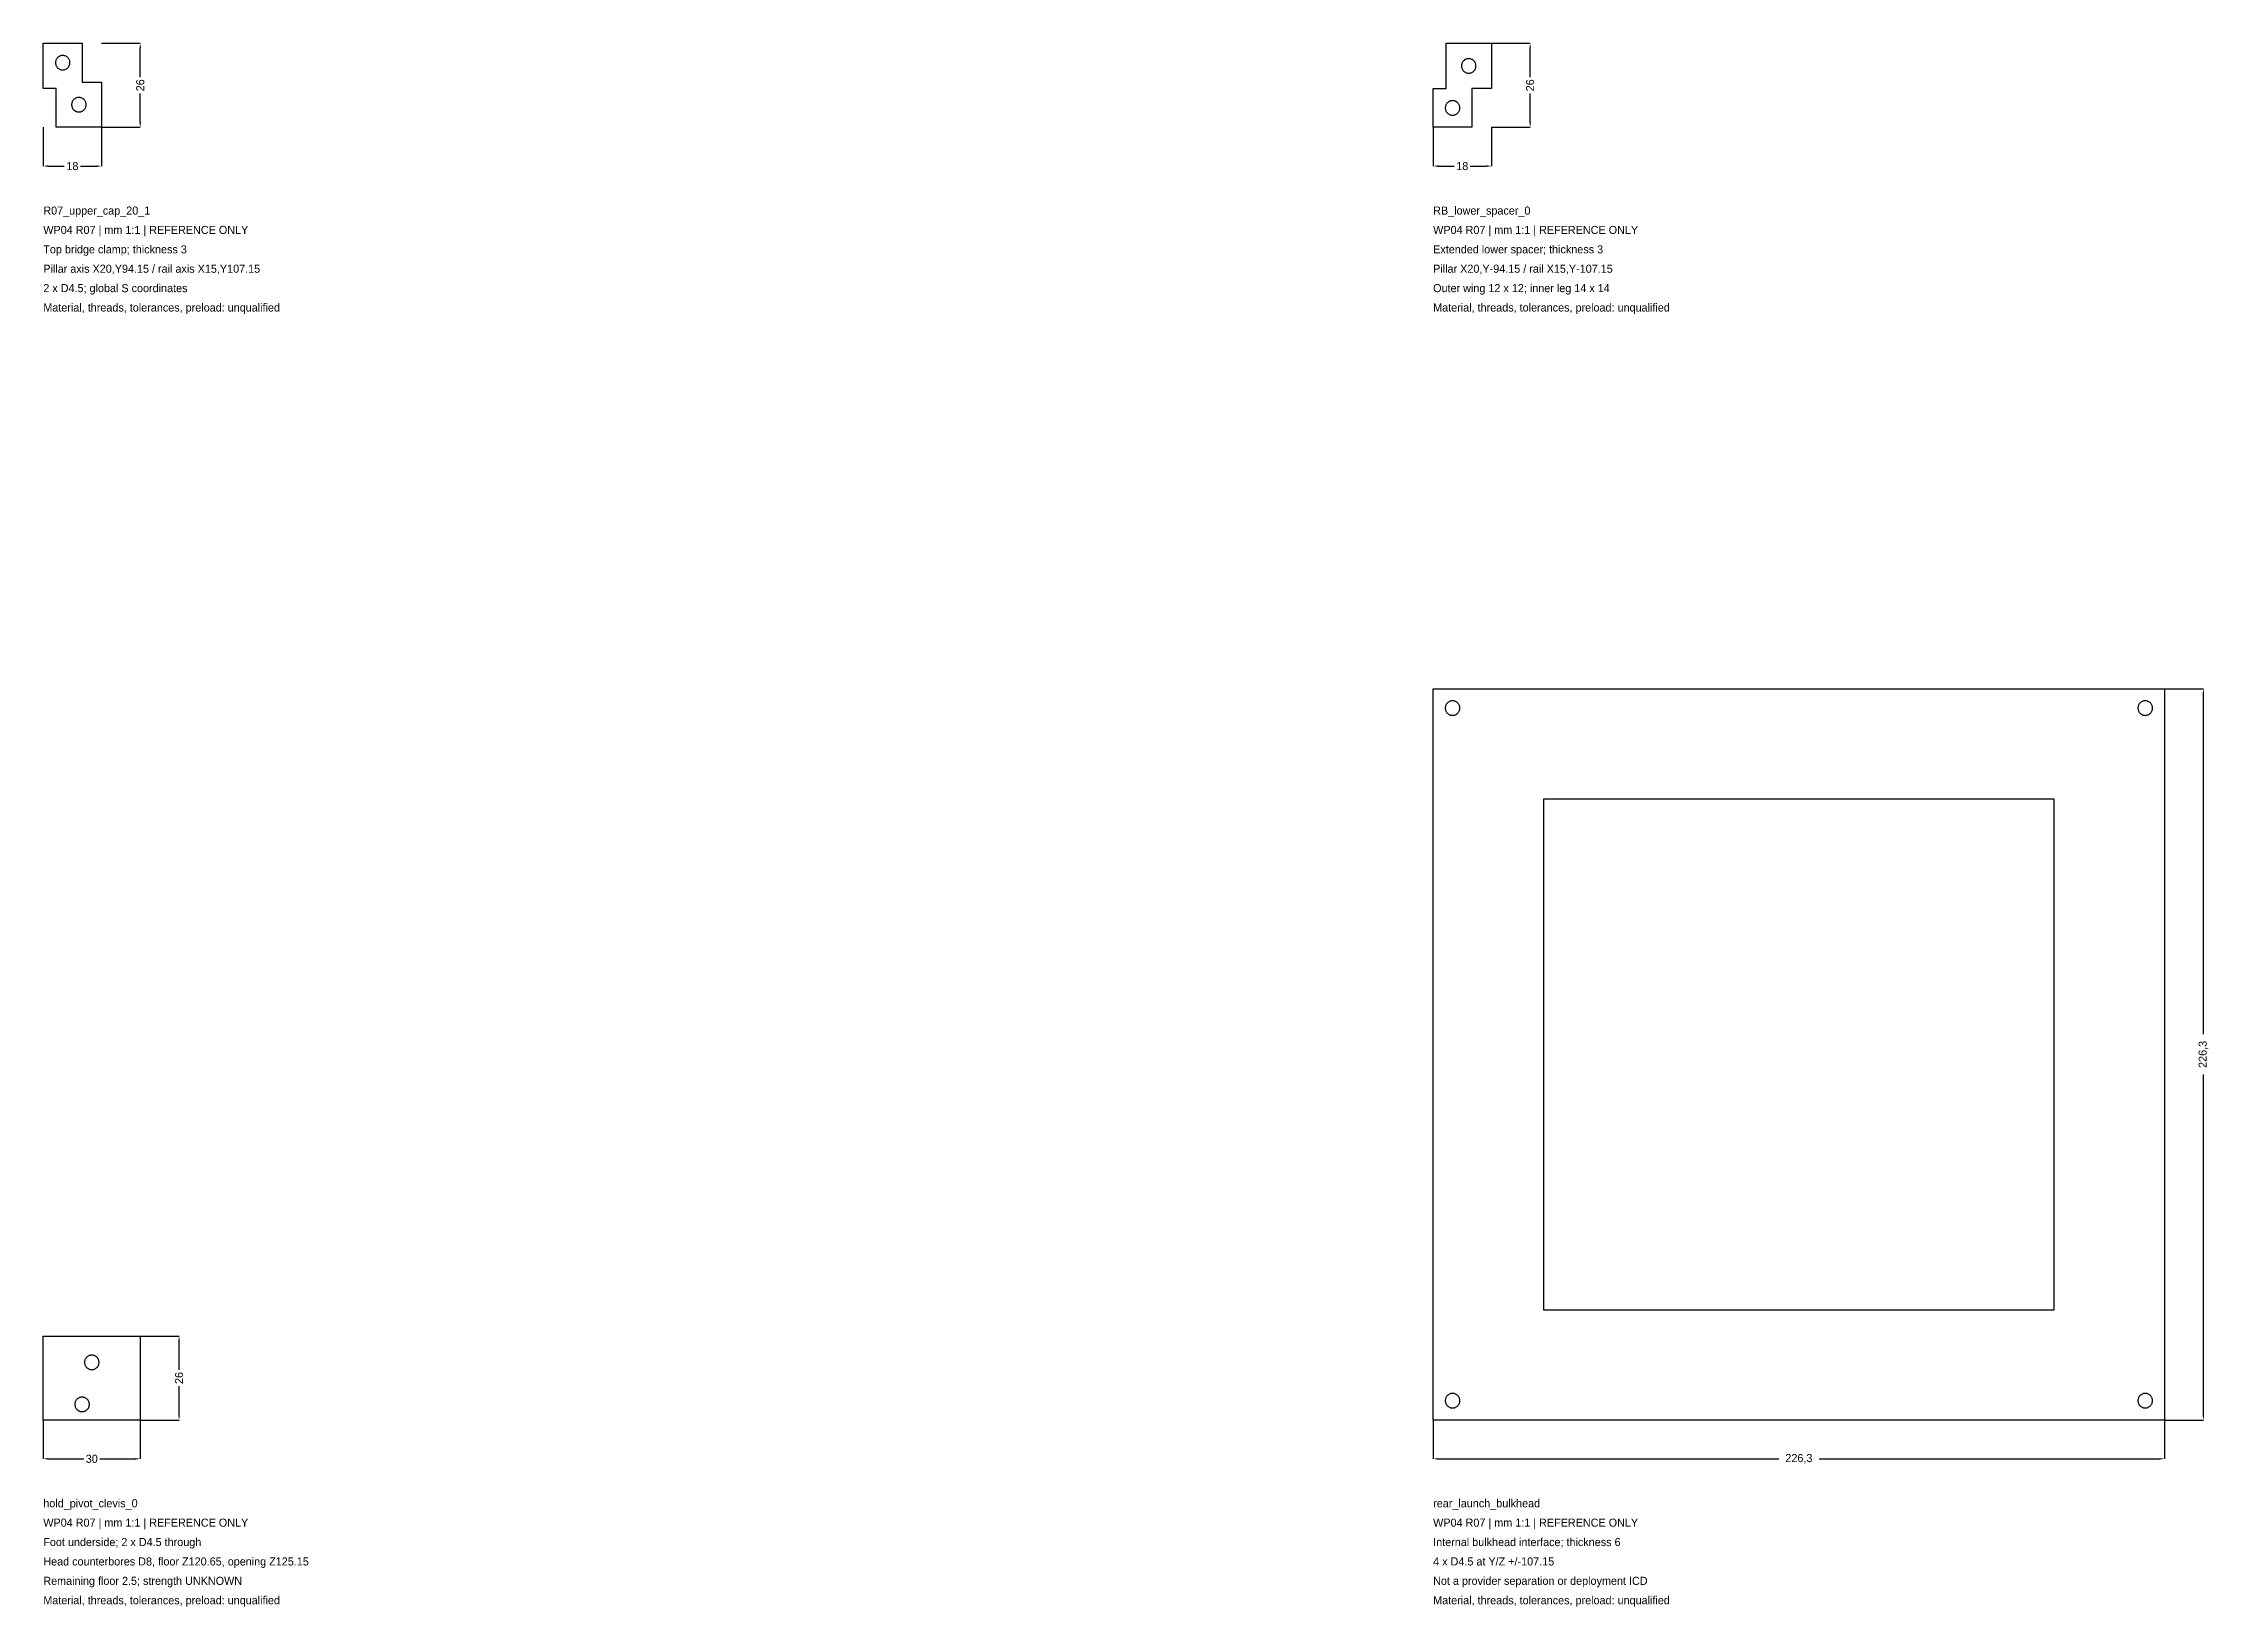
# Model space of a CAD drawing. Header units: millimetres. Extents: x 0 to 1218, y -458 to 26.
# Drawn here: x 0 to 670, y -458 to 26 of the extents above; entities that cross this region are included whole.
import ezdxf

# ---------------------------------------------------------------- set-up
doc = ezdxf.new("R2010")
doc.units = ezdxf.units.MM
for name, color, linetype in [('DIMENSIONS', 2, 'Continuous'), ('GEOMETRY', 7, 'Continuous'), ('NOTES', 3, 'Continuous')]:
    doc.layers.add(name, color=color, linetype=linetype)
doc.dimstyles.get("Standard").update_dxf_attribs({"dimtxt": 2.5, "dimasz": 2.5, "dimexe": 1.25, "dimexo": 0.625, "dimtad": 1, "dimcen": 2.5, "dimazin": 3, "dimtfac": 1, "dimtmove": 0, "dimatfit": 3})

msp = doc.modelspace()

# ---------------------------------------------------------------- texts
at = {"layer": 'NOTES'}
for s, p in [('R07_upper_cap_20_1', (0, -27)), ('RB_lower_spacer_0', (430, -27)), ('WP04 R07 | mm 1:1 | REFERENCE ONLY', (0, -33)), ('WP04 R07 | mm 1:1 | REFERENCE ONLY', (430, -33)), ('Top bridge clamp; thickness 3', (0, -39)), ('Extended lower spacer; thickness 3', (430, -39)), ('Pillar axis X20,Y94.15 / rail axis X15,Y107.15', (0, -45)), ('Pillar X20,Y-94.15 / rail X15,Y-107.15', (430, -45)), ('2 x D4.5; global S coordinates', (0, -51)), ('Outer wing 12 x 12; inner leg 14 x 14', (430, -51)), ('Material, threads, tolerances, preload: unqualified', (0, -57)), ('Material, threads, tolerances, preload: unqualified', (430, -57)), ('hold_pivot_clevis_0', (0, -427)), ('rear_launch_bulkhead', (430, -427)), ('WP04 R07 | mm 1:1 | REFERENCE ONLY', (0, -433)), ('WP04 R07 | mm 1:1 | REFERENCE ONLY', (430, -433)), ('Foot underside; 2 x D4.5 through', (0, -439)), ('Internal bulkhead interface; thickness 6', (430, -439)), ('Head counterbores D8, floor Z120.65, opening Z125.15', (0, -445)), ('Remaining floor 2.5; strength UNKNOWN', (0, -451)), ('4 x D4.5 at Y/Z +/-107.15', (430, -445)), ('Not a provider separation or deployment ICD', (430, -451)), ('Material, threads, tolerances, preload: unqualified', (0, -457)), ('Material, threads, tolerances, preload: unqualified', (430, -457))]:
    msp.add_text(s, height=2.5, dxfattribs=at).set_placement(p)

# ---------------------------------------------------------------- blocks, each defined once
blk = doc.blocks.new('_CLOSEDFILLED')
at = {"color": 0, "linetype": 'BYBLOCK'}
blk.add_solid([(-1, 0.16), (0, 0), (-1, -0.16)], dxfattribs=at)
blk = doc.blocks.new('*D1')
for p, q in [((0, 0), (0, -12)), ((18, 0), (18, -12)), ((1.5, -12), (6.5, -12)), ((11.5, -12), (16.5, -12))]:
    blk.add_line(p, q)
at = {"layer": 'Defpoints'}
for p in [(0, 0), (18, 0), (0, -12)]:
    blk.add_point(p, dxfattribs=at)
at = {"layer": 'DIMENSIONS', "xscale": 1.5, "yscale": 1.5, "rotation": 180}
blk.add_blockref('_CLOSEDFILLED', (0, -12), dxfattribs=at)
at = {"layer": 'DIMENSIONS', "xscale": 1.5, "yscale": 1.5}
blk.add_blockref('_CLOSEDFILLED', (18, -12), dxfattribs=at)
at = {"layer": 'DIMENSIONS', "insert": (9, -12), "char_height": 2.5, "attachment_point": 5}
blk.add_mtext('18', dxfattribs=at)
blk = doc.blocks.new('*D2')
for p, q in [((18, 26), (30, 26)), ((30, 15.5), (30, 24.5)), ((30, 1.5), (30, 10.5)), ((18, 0), (30, 0))]:
    blk.add_line(p, q)
at = {"layer": 'Defpoints'}
for p in [(18, 26), (18, 0), (30, 0)]:
    blk.add_point(p, dxfattribs=at)
at = {"layer": 'DIMENSIONS', "xscale": 1.5, "yscale": 1.5}
for p, rotation in [((30, 26), 90), ((30, 0), 270)]:
    blk.add_blockref('_CLOSEDFILLED', p, dxfattribs=dict(at, rotation=rotation))
at = {"layer": 'DIMENSIONS', "insert": (30, 13), "char_height": 2.5, "attachment_point": 5, "rotation": 90}
blk.add_mtext('26', dxfattribs=at)
blk = doc.blocks.new('*D7')
for p, q in [((0, -400), (0, -412)), ((30, -400), (30, -412)), ((1.5, -412), (12.5, -412)), ((17.5, -412), (28.5, -412))]:
    blk.add_line(p, q)
at = {"layer": 'Defpoints'}
for p in [(0, -400), (30, -400), (0, -412)]:
    blk.add_point(p, dxfattribs=at)
at = {"layer": 'DIMENSIONS', "xscale": 1.5, "yscale": 1.5, "rotation": 180}
blk.add_blockref('_CLOSEDFILLED', (0, -412), dxfattribs=at)
at = {"layer": 'DIMENSIONS', "xscale": 1.5, "yscale": 1.5}
blk.add_blockref('_CLOSEDFILLED', (30, -412), dxfattribs=at)
at = {"layer": 'DIMENSIONS', "insert": (15, -412), "char_height": 2.5, "attachment_point": 5}
blk.add_mtext('30', dxfattribs=at)
blk = doc.blocks.new('*D8')
for p, q in [((30, -374), (42, -374)), ((42, -384.5), (42, -375.5)), ((42, -398.5), (42, -389.5)), ((30, -400), (42, -400))]:
    blk.add_line(p, q)
at = {"layer": 'Defpoints'}
for p in [(30, -374), (30, -400), (42, -400)]:
    blk.add_point(p, dxfattribs=at)
at = {"layer": 'DIMENSIONS', "xscale": 1.5, "yscale": 1.5}
for p, rotation in [((42, -374), 90), ((42, -400), 270)]:
    blk.add_blockref('_CLOSEDFILLED', p, dxfattribs=dict(at, rotation=rotation))
at = {"layer": 'DIMENSIONS', "insert": (42, -387), "char_height": 2.5, "attachment_point": 5, "rotation": 90}
blk.add_mtext('26', dxfattribs=at)
blk = doc.blocks.new('*D3')
for p, q in [((430, 0), (430, -12)), ((448, 0), (448, -12)), ((431.5, -12), (436.5, -12)), ((441.5, -12), (446.5, -12))]:
    blk.add_line(p, q)
at = {"layer": 'Defpoints'}
for p in [(430, 0), (448, 0), (430, -12)]:
    blk.add_point(p, dxfattribs=at)
at = {"layer": 'DIMENSIONS', "xscale": 1.5, "yscale": 1.5, "rotation": 180}
blk.add_blockref('_CLOSEDFILLED', (430, -12), dxfattribs=at)
at = {"layer": 'DIMENSIONS', "xscale": 1.5, "yscale": 1.5}
blk.add_blockref('_CLOSEDFILLED', (448, -12), dxfattribs=at)
at = {"layer": 'DIMENSIONS', "insert": (439, -12), "char_height": 2.5, "attachment_point": 5}
blk.add_mtext('18', dxfattribs=at)
blk = doc.blocks.new('*D4')
for p, q in [((448, 26), (460, 26)), ((460, 15.5), (460, 24.5)), ((460, 1.5), (460, 10.5)), ((448, 0), (460, 0))]:
    blk.add_line(p, q)
at = {"layer": 'Defpoints'}
for p in [(448, 26), (448, 0), (460, 0)]:
    blk.add_point(p, dxfattribs=at)
at = {"layer": 'DIMENSIONS', "xscale": 1.5, "yscale": 1.5}
for p, rotation in [((460, 26), 90), ((460, 0), 270)]:
    blk.add_blockref('_CLOSEDFILLED', p, dxfattribs=dict(at, rotation=rotation))
at = {"layer": 'DIMENSIONS', "insert": (460, 13), "char_height": 2.5, "attachment_point": 5, "rotation": 90}
blk.add_mtext('26', dxfattribs=at)
blk = doc.blocks.new('*D9')
for p, q in [((430, -400), (430, -412)), ((656.3, -400), (656.3, -412)), ((431.5, -412), (536.9, -412)), ((549.4, -412), (654.8, -412))]:
    blk.add_line(p, q)
at = {"layer": 'Defpoints'}
for p in [(430, -400), (656.3, -400), (430, -412)]:
    blk.add_point(p, dxfattribs=at)
at = {"layer": 'DIMENSIONS', "xscale": 1.5, "yscale": 1.5, "rotation": 180}
blk.add_blockref('_CLOSEDFILLED', (430, -412), dxfattribs=at)
at = {"layer": 'DIMENSIONS', "xscale": 1.5, "yscale": 1.5}
blk.add_blockref('_CLOSEDFILLED', (656.3, -412), dxfattribs=at)
at = {"layer": 'DIMENSIONS', "insert": (543.15, -412), "char_height": 2.5, "attachment_point": 5}
blk.add_mtext('226,3', dxfattribs=at)
blk = doc.blocks.new('*D10')
for p, q in [((656.3, -173.7), (668.3, -173.7)), ((668.3, -280.6), (668.3, -175.2)), ((668.3, -398.5), (668.3, -293.1)), ((656.3, -400), (668.3, -400))]:
    blk.add_line(p, q)
at = {"layer": 'Defpoints'}
for p in [(656.3, -173.7), (656.3, -400), (668.3, -400)]:
    blk.add_point(p, dxfattribs=at)
at = {"layer": 'DIMENSIONS', "xscale": 1.5, "yscale": 1.5}
for p, rotation in [((668.3, -173.7), 90), ((668.3, -400), 270)]:
    blk.add_blockref('_CLOSEDFILLED', p, dxfattribs=dict(at, rotation=rotation))
at = {"layer": 'DIMENSIONS', "insert": (668.3, -286.85), "char_height": 2.5, "attachment_point": 5, "rotation": 90}
blk.add_mtext('226,3', dxfattribs=at)

# ---------------------------------------------------------------- dimensions: what is measured, and where the dimension line sits
at = {"layer": 'DIMENSIONS'}
for base, p1, p2, picture, middle in [((30, 0), (18, 0), (18, 26), '*D2', (30, 13)), ((460, 0), (448, 0), (448, 26), '*D4', (460, 13)), ((668.3, -400), (656.3, -400), (656.3, -173.7), '*D10', (668.3, -286.85)), ((42, -400), (30, -400), (30, -374), '*D8', (42, -387))]:
    dim = msp.add_linear_dim(base=base, p1=p1, p2=p2, angle=90, dimstyle='Standard', override={"dimtxt": 2.5, "dimasz": 1.5, "dimdec": 3}, dxfattribs=at)
    dim.commit()
    dim.dimension.update_dxf_attribs({"geometry": picture, "text_midpoint": middle})
for base, p1, p2, picture, middle in [((0, -12), (0, 0), (18, 0), '*D1', (9, -12)), ((430, -12), (430, 0), (448, 0), '*D3', (439, -12)), ((0, -412), (0, -400), (30, -400), '*D7', (15, -412)), ((430, -412), (430, -400), (656.3, -400), '*D9', (543.15, -412))]:
    dim = msp.add_linear_dim(base=base, p1=p1, p2=p2, dimstyle='Standard', override={"dimtxt": 2.5, "dimasz": 1.5, "dimdec": 3}, dxfattribs=at)
    dim.commit()
    dim.dimension.update_dxf_attribs({"geometry": picture, "text_midpoint": middle})

# ---------------------------------------------------------------- linework, layer by layer
at = {"layer": 'GEOMETRY'}
for points in [[(4, 12), (3.75, 12), (3.5, 12), (3.25, 12), (3, 12), (2.75, 12), (2.5, 12), (2.25, 12), (2, 12), (1.75, 12), (1.5, 12), (1.25, 12), (1, 12), (0.75, 12), (0.5, 12), (0.25, 12), (0, 12), (0, 12.25), (0, 12.5), (0, 12.75), (0, 13), (0, 13.25), (0, 13.5), (0, 13.75), (0, 14), (0, 14.25), (0, 14.5), (0, 14.75), (0, 15), (0, 15.25), (0, 15.5), (0, 15.75), (0, 16), (0, 16.25), (0, 16.5), (0, 16.75), (0, 17), (0, 17.25), (0, 17.5), (0, 17.75), (0, 18), (0, 18.25), (0, 18.5), (0, 18.75), (0, 19), (0, 19.25), (0, 19.5), (0, 19.75), (0, 20), (0, 20.25), (0, 20.5), (0, 20.75), (0, 21), (0, 21.25), (0, 21.5), (0, 21.75), (0, 22), (0, 22.25), (0, 22.5), (0, 22.75), (0, 23), (0, 23.25), (0, 23.5), (0, 23.75), (0, 24), (0, 24.25), (0, 24.5), (0, 24.75), (0, 25), (0, 25.25), (0, 25.5), (0, 25.75), (0, 26), (0.25, 26), (0.5, 26), (0.75, 26), (1, 26), (1.25, 26), (1.5, 26), (1.75, 26), (2, 26), (2.25, 26), (2.5, 26), (2.75, 26), (3, 26), (3.25, 26), (3.5, 26), (3.75, 26), (4, 26), (4.25, 26), (4.5, 26), (4.75, 26), (5, 26), (5.25, 26), (5.5, 26), (5.75, 26), (6, 26), (6.25, 26), (6.5, 26), (6.75, 26), (7, 26), (7.25, 26), (7.5, 26), (7.75, 26), (8, 26), (8.25, 26), (8.5, 26), (8.75, 26), (9, 26), (9.25, 26), (9.5, 26), (9.75, 26), (10, 26), (10.25, 26), (10.5, 26), (10.75, 26), (11, 26), (11.25, 26), (11.5, 26), (11.75, 26), (12, 26), (12, 25.75), (12, 25.5), (12, 25.25), (12, 25), (12, 24.75), (12, 24.5), (12, 24.25), (12, 24), (12, 23.75), (12, 23.5), (12, 23.25), (12, 23), (12, 22.75), (12, 22.5), (12, 22.25), (12, 22), (12, 21.75), (12, 21.5), (12, 21.25), (12, 21), (12, 20.75), (12, 20.5), (12, 20.25), (12, 20), (12, 19.75), (12, 19.5), (12, 19.25), (12, 19), (12, 18.75), (12, 18.5), (12, 18.25), (12, 18), (12, 17.75), (12, 17.5), (12, 17.25), (12, 17), (12, 16.75), (12, 16.5), (12, 16.25), (12, 16), (12, 15.75), (12, 15.5), (12, 15.25), (12, 15), (12, 14.75), (12, 14.5), (12, 14.25), (12, 14), (12.25, 14), (12.5, 14), (12.75, 14), (13, 14), (13.25, 14), (13.5, 14), (13.75, 14), (14, 14), (14.25, 14), (14.5, 14), (14.75, 14), (15, 14), (15.25, 14), (15.5, 14), (15.75, 14), (16, 14), (16.25, 14), (16.5, 14), (16.75, 14), (17, 14), (17.25, 14), (17.5, 14), (17.75, 14), (18, 14), (18, 13.75), (18, 13.5), (18, 13.25), (18, 13), (18, 12.75), (18, 12.5), (18, 12.25), (18, 12), (18, 11.75), (18, 11.5), (18, 11.25), (18, 11), (18, 10.75), (18, 10.5), (18, 10.25), (18, 10), (18, 9.75), (18, 9.5), (18, 9.25), (18, 9), (18, 8.75), (18, 8.5), (18, 8.25), (18, 8), (18, 7.75), (18, 7.5), (18, 7.25), (18, 7), (18, 6.75), (18, 6.5), (18, 6.25), (18, 6), (18, 5.75), (18, 5.5), (18, 5.25), (18, 5), (18, 4.75), (18, 4.5), (18, 4.25), (18, 4), (18, 3.75), (18, 3.5), (18, 3.25), (18, 3), (18, 2.75), (18, 2.5), (18, 2.25), (18, 2), (18, 1.75), (18, 1.5), (18, 1.25), (18, 1), (18, 0.75), (18, 0.5), (18, 0.25), (18, 0), (17.75, 0), (17.5, 0), (17.25, 0), (17, 0), (16.75, 0), (16.5, 0), (16.25, 0), (16, 0), (15.75, 0), (15.5, 0), (15.25, 0), (15, 0), (14.75, 0), (14.5, 0), (14.25, 0), (14, 0), (13.75, 0), (13.5, 0), (13.25, 0), (13, 0), (12.75, 0), (12.5, 0), (12.25, 0), (12, 0), (11.75, 0), (11.5, 0), (11.25, 0), (11, 0), (10.75, 0), (10.5, 0), (10.25, 0), (10, 0), (9.75, 0), (9.5, 0), (9.25, 0), (9, 0), (8.75, 0), (8.5, 0), (8.25, 0), (8, 0), (7.75, 0), (7.5, 0), (7.25, 0), (7, 0), (6.75, 0), (6.5, 0), (6.25, 0), (6, 0), (5.75, 0), (5.5, 0), (5.25, 0), (5, 0), (4.75, 0), (4.5, 0), (4.25, 0), (4, 0), (4, 0.25), (4, 0.5), (4, 0.75), (4, 1), (4, 1.25), (4, 1.5), (4, 1.75), (4, 2), (4, 2.25), (4, 2.5), (4, 2.75), (4, 3), (4, 3.25), (4, 3.5), (4, 3.75), (4, 4), (4, 4.25), (4, 4.5), (4, 4.75), (4, 5), (4, 5.25), (4, 5.5), (4, 5.75), (4, 6), (4, 6.25), (4, 6.5), (4, 6.75), (4, 7), (4, 7.25), (4, 7.5), (4, 7.75), (4, 8), (4, 8.25), (4, 8.5), (4, 8.75), (4, 9), (4, 9.25), (4, 9.5), (4, 9.75), (4, 10), (4, 10.25), (4, 10.5), (4, 10.75), (4, 11), (4, 11.25), (4, 11.5), (4, 11.75)], [(8.25, 20), (8.2414, 20.1961), (8.2158, 20.3907), (8.1733, 20.5823), (8.1143, 20.7695), (8.0392, 20.9509), (7.9486, 21.125), (7.8431, 21.2905), (7.7236, 21.4463), (7.591, 21.591), (7.4463, 21.7236), (7.2905, 21.8431), (7.125, 21.9486), (6.9509, 22.0392), (6.7695, 22.1143), (6.5823, 22.1733), (6.3907, 22.2158), (6.1961, 22.2414), (6, 22.25), (5.8039, 22.2414), (5.6093, 22.2158), (5.4177, 22.1733), (5.2305, 22.1143), (5.0491, 22.0392), (4.875, 21.9486), (4.7095, 21.8431), (4.5537, 21.7236), (4.409, 21.591), (4.2764, 21.4463), (4.1569, 21.2905), (4.0514, 21.125), (3.9608, 20.9509), (3.8857, 20.7695), (3.8267, 20.5823), (3.7842, 20.3907), (3.7586, 20.1961), (3.75, 20), (3.7586, 19.8039), (3.7842, 19.6093), (3.8267, 19.4177), (3.8857, 19.2305), (3.9608, 19.0491), (4.0514, 18.875), (4.1569, 18.7095), (4.2764, 18.5537), (4.409, 18.409), (4.5537, 18.2764), (4.7095, 18.1569), (4.875, 18.0514), (5.0491, 17.9608), (5.2305, 17.8857), (5.4177, 17.8267), (5.6093, 17.7842), (5.8039, 17.7586), (6, 17.75), (6.1961, 17.7586), (6.3907, 17.7842), (6.5823, 17.8267), (6.7695, 17.8857), (6.9509, 17.9608), (7.125, 18.0514), (7.2905, 18.1569), (7.4463, 18.2764), (7.591, 18.409), (7.7236, 18.5537), (7.8431, 18.7095), (7.9486, 18.875), (8.0392, 19.0491), (8.1143, 19.2305), (8.1733, 19.4177), (8.2158, 19.6093), (8.2414, 19.8039)], [(434, 12), (434, 12.25), (434, 12.5), (434, 12.75), (434, 13), (434, 13.25), (434, 13.5), (434, 13.75), (434, 14), (434, 14.25), (434, 14.5), (434, 14.75), (434, 15), (434, 15.25), (434, 15.5), (434, 15.75), (434, 16), (434, 16.25), (434, 16.5), (434, 16.75), (434, 17), (434, 17.25), (434, 17.5), (434, 17.75), (434, 18), (434, 18.25), (434, 18.5), (434, 18.75), (434, 19), (434, 19.25), (434, 19.5), (434, 19.75), (434, 20), (434, 20.25), (434, 20.5), (434, 20.75), (434, 21), (434, 21.25), (434, 21.5), (434, 21.75), (434, 22), (434, 22.25), (434, 22.5), (434, 22.75), (434, 23), (434, 23.25), (434, 23.5), (434, 23.75), (434, 24), (434, 24.25), (434, 24.5), (434, 24.75), (434, 25), (434, 25.25), (434, 25.5), (434, 25.75), (434, 26), (434.25, 26), (434.5, 26), (434.75, 26), (435, 26), (435.25, 26), (435.5, 26), (435.75, 26), (436, 26), (436.25, 26), (436.5, 26), (436.75, 26), (437, 26), (437.25, 26), (437.5, 26), (437.75, 26), (438, 26), (438.25, 26), (438.5, 26), (438.75, 26), (439, 26), (439.25, 26), (439.5, 26), (439.75, 26), (440, 26), (440.25, 26), (440.5, 26), (440.75, 26), (441, 26), (441.25, 26), (441.5, 26), (441.75, 26), (442, 26), (442.25, 26), (442.5, 26), (442.75, 26), (443, 26), (443.25, 26), (443.5, 26), (443.75, 26), (444, 26), (444.25, 26), (444.5, 26), (444.75, 26), (445, 26), (445.25, 26), (445.5, 26), (445.75, 26), (446, 26), (446.25, 26), (446.5, 26), (446.75, 26), (447, 26), (447.25, 26), (447.5, 26), (447.75, 26), (448, 26), (448, 25.75), (448, 25.5), (448, 25.25), (448, 25), (448, 24.75), (448, 24.5), (448, 24.25), (448, 24), (448, 23.75), (448, 23.5), (448, 23.25), (448, 23), (448, 22.75), (448, 22.5), (448, 22.25), (448, 22), (448, 21.75), (448, 21.5), (448, 21.25), (448, 21), (448, 20.75), (448, 20.5), (448, 20.25), (448, 20), (448, 19.75), (448, 19.5), (448, 19.25), (448, 19), (448, 18.75), (448, 18.5), (448, 18.25), (448, 18), (448, 17.75), (448, 17.5), (448, 17.25), (448, 17), (448, 16.75), (448, 16.5), (448, 16.25), (448, 16), (448, 15.75), (448, 15.5), (448, 15.25), (448, 15), (448, 14.75), (448, 14.5), (448, 14.25), (448, 14), (448, 13.75), (448, 13.5), (448, 13.25), (448, 13), (448, 12.75), (448, 12.5), (448, 12.25), (448, 12), (447.75, 12), (447.5, 12), (447.25, 12), (447, 12), (446.75, 12), (446.5, 12), (446.25, 12), (446, 12), (445.75, 12), (445.5, 12), (445.25, 12), (445, 12), (444.75, 12), (444.5, 12), (444.25, 12), (444, 12), (443.75, 12), (443.5, 12), (443.25, 12), (443, 12), (442.75, 12), (442.5, 12), (442.25, 12), (442, 12), (442, 11.75), (442, 11.5), (442, 11.25), (442, 11), (442, 10.75), (442, 10.5), (442, 10.25), (442, 10), (442, 9.75), (442, 9.5), (442, 9.25), (442, 9), (442, 8.75), (442, 8.5), (442, 8.25), (442, 8), (442, 7.75), (442, 7.5), (442, 7.25), (442, 7), (442, 6.75), (442, 6.5), (442, 6.25), (442, 6), (442, 5.75), (442, 5.5), (442, 5.25), (442, 5), (442, 4.75), (442, 4.5), (442, 4.25), (442, 4), (442, 3.75), (442, 3.5), (442, 3.25), (442, 3), (442, 2.75), (442, 2.5), (442, 2.25), (442, 2), (442, 1.75), (442, 1.5), (442, 1.25), (442, 1), (442, 0.75), (442, 0.5), (442, 0.25), (442, 0), (441.75, 0), (441.5, 0), (441.25, 0), (441, 0), (440.75, 0), (440.5, 0), (440.25, 0), (440, 0), (439.75, 0), (439.5, 0), (439.25, 0), (439, 0), (438.75, 0), (438.5, 0), (438.25, 0), (438, 0), (437.75, 0), (437.5, 0), (437.25, 0), (437, 0), (436.75, 0), (436.5, 0), (436.25, 0), (436, 0), (435.75, 0), (435.5, 0), (435.25, 0), (435, 0), (434.75, 0), (434.5, 0), (434.25, 0), (434, 0), (433.75, 0), (433.5, 0), (433.25, 0), (433, 0), (432.75, 0), (432.5, 0), (432.25, 0), (432, 0), (431.75, 0), (431.5, 0), (431.25, 0), (431, 0), (430.75, 0), (430.5, 0), (430.25, 0), (430, 0), (430, 0.25), (430, 0.5), (430, 0.75), (430, 1), (430, 1.25), (430, 1.5), (430, 1.75), (430, 2), (430, 2.25), (430, 2.5), (430, 2.75), (430, 3), (430, 3.25), (430, 3.5), (430, 3.75), (430, 4), (430, 4.25), (430, 4.5), (430, 4.75), (430, 5), (430, 5.25), (430, 5.5), (430, 5.75), (430, 6), (430, 6.25), (430, 6.5), (430, 6.75), (430, 7), (430, 7.25), (430, 7.5), (430, 7.75), (430, 8), (430, 8.25), (430, 8.5), (430, 8.75), (430, 9), (430, 9.25), (430, 9.5), (430, 9.75), (430, 10), (430, 10.25), (430, 10.5), (430, 10.75), (430, 11), (430, 11.25), (430, 11.5), (430, 11.75), (430, 12), (430.25, 12), (430.5, 12), (430.75, 12), (431, 12), (431.25, 12), (431.5, 12), (431.75, 12), (432, 12), (432.25, 12), (432.5, 12), (432.75, 12), (433, 12), (433.25, 12), (433.5, 12), (433.75, 12)], [(443.25, 19), (443.2414, 19.1961), (443.2158, 19.3907), (443.1733, 19.5823), (443.1143, 19.7695), (443.0392, 19.9509), (442.9486, 20.125), (442.8431, 20.2905), (442.7236, 20.4463), (442.591, 20.591), (442.4463, 20.7236), (442.2905, 20.8431), (442.125, 20.9486), (441.9509, 21.0392), (441.7695, 21.1143), (441.5823, 21.1733), (441.3907, 21.2158), (441.1961, 21.2414), (441, 21.25), (440.8039, 21.2414), (440.6093, 21.2158), (440.4177, 21.1733), (440.2305, 21.1143), (440.0491, 21.0392), (439.875, 20.9486), (439.7095, 20.8431), (439.5537, 20.7236), (439.409, 20.591), (439.2764, 20.4463), (439.1569, 20.2905), (439.0514, 20.125), (438.9608, 19.9509), (438.8857, 19.7695), (438.8267, 19.5823), (438.7842, 19.3907), (438.7586, 19.1961), (438.75, 19), (438.7586, 18.8039), (438.7842, 18.6093), (438.8267, 18.4177), (438.8857, 18.2305), (438.9608, 18.0491), (439.0514, 17.875), (439.1569, 17.7095), (439.2764, 17.5537), (439.409, 17.409), (439.5537, 17.2764), (439.7095, 17.1569), (439.875, 17.0514), (440.0491, 16.9608), (440.2305, 16.8857), (440.4177, 16.8267), (440.6093, 16.7842), (440.8039, 16.7586), (441, 16.75), (441.1961, 16.7586), (441.3907, 16.7842), (441.5823, 16.8267), (441.7695, 16.8857), (441.9509, 16.9608), (442.125, 17.0514), (442.2905, 17.1569), (442.4463, 17.2764), (442.591, 17.409), (442.7236, 17.5537), (442.8431, 17.7095), (442.9486, 17.875), (443.0392, 18.0491), (443.1143, 18.2305), (443.1733, 18.4177), (443.2158, 18.6093), (443.2414, 18.8039)], [(13.25, 7), (13.2414, 7.1961), (13.2158, 7.3907), (13.1733, 7.5823), (13.1143, 7.7695), (13.0392, 7.9509), (12.9486, 8.125), (12.8431, 8.2905), (12.7236, 8.4463), (12.591, 8.591), (12.4463, 8.7236), (12.2905, 8.8431), (12.125, 8.9486), (11.9509, 9.0392), (11.7695, 9.1143), (11.5823, 9.1733), (11.3907, 9.2158), (11.1961, 9.2414), (11, 9.25), (10.8039, 9.2414), (10.6093, 9.2158), (10.4177, 9.1733), (10.2305, 9.1143), (10.0491, 9.0392), (9.875, 8.9486), (9.7095, 8.8431), (9.5537, 8.7236), (9.409, 8.591), (9.2764, 8.4463), (9.1569, 8.2905), (9.0514, 8.125), (8.9608, 7.9509), (8.8857, 7.7695), (8.8267, 7.5823), (8.7842, 7.3907), (8.7586, 7.1961), (8.75, 7), (8.7586, 6.8039), (8.7842, 6.6093), (8.8267, 6.4177), (8.8857, 6.2305), (8.9608, 6.0491), (9.0514, 5.875), (9.1569, 5.7095), (9.2764, 5.5537), (9.409, 5.409), (9.5537, 5.2764), (9.7095, 5.1569), (9.875, 5.0514), (10.0491, 4.9608), (10.2305, 4.8857), (10.4177, 4.8267), (10.6093, 4.7842), (10.8039, 4.7586), (11, 4.75), (11.1961, 4.7586), (11.3907, 4.7842), (11.5823, 4.8267), (11.7695, 4.8857), (11.9509, 4.9608), (12.125, 5.0514), (12.2905, 5.1569), (12.4463, 5.2764), (12.591, 5.409), (12.7236, 5.5537), (12.8431, 5.7095), (12.9486, 5.875), (13.0392, 6.0491), (13.1143, 6.2305), (13.1733, 6.4177), (13.2158, 6.6093), (13.2414, 6.8039)], [(438.25, 6), (438.2414, 6.1961), (438.2158, 6.3907), (438.1733, 6.5823), (438.1143, 6.7695), (438.0392, 6.9509), (437.9486, 7.125), (437.8431, 7.2905), (437.7236, 7.4463), (437.591, 7.591), (437.4463, 7.7236), (437.2905, 7.8431), (437.125, 7.9486), (436.9509, 8.0392), (436.7695, 8.1143), (436.5823, 8.1733), (436.3907, 8.2158), (436.1961, 8.2414), (436, 8.25), (435.8039, 8.2414), (435.6093, 8.2158), (435.4177, 8.1733), (435.2305, 8.1143), (435.0491, 8.0392), (434.875, 7.9486), (434.7095, 7.8431), (434.5537, 7.7236), (434.409, 7.591), (434.2764, 7.4463), (434.1569, 7.2905), (434.0514, 7.125), (433.9608, 6.9509), (433.8857, 6.7695), (433.8267, 6.5823), (433.7842, 6.3907), (433.7586, 6.1961), (433.75, 6), (433.7586, 5.8039), (433.7842, 5.6093), (433.8267, 5.4177), (433.8857, 5.2305), (433.9608, 5.0491), (434.0514, 4.875), (434.1569, 4.7095), (434.2764, 4.5537), (434.409, 4.409), (434.5537, 4.2764), (434.7095, 4.1569), (434.875, 4.0514), (435.0491, 3.9608), (435.2305, 3.8857), (435.4177, 3.8267), (435.6093, 3.7842), (435.8039, 3.7586), (436, 3.75), (436.1961, 3.7586), (436.3907, 3.7842), (436.5823, 3.8267), (436.7695, 3.8857), (436.9509, 3.9608), (437.125, 4.0514), (437.2905, 4.1569), (437.4463, 4.2764), (437.591, 4.409), (437.7236, 4.5537), (437.8431, 4.7095), (437.9486, 4.875), (438.0392, 5.0491), (438.1143, 5.2305), (438.1733, 5.4177), (438.2158, 5.6093), (438.2414, 5.8039)], [(430, -400), (430, -399.75), (430, -399.5), (430, -399.25), (430, -399.0001), (430, -398.7501), (430, -398.5001), (430, -398.2501), (430, -398.0001), (430, -397.7501), (430, -397.5001), (430, -397.2502), (430, -397.0002), (430, -396.7502), (430, -396.5002), (430, -396.2502), (430, -396.0002), (430, -395.7502), (430, -395.5002), (430, -395.2503), (430, -395.0003), (430, -394.7503), (430, -394.5003), (430, -394.2503), (430, -394.0003), (430, -393.7503), (430, -393.5004), (430, -393.2504), (430, -393.0004), (430, -392.7504), (430, -392.5004), (430, -392.2504), (430, -392.0004), (430, -391.7505), (430, -391.5005), (430, -391.2505), (430, -391.0005), (430, -390.7505), (430, -390.5005), (430, -390.2505), (430, -390.0006), (430, -389.7506), (430, -389.5006), (430, -389.2506), (430, -389.0006), (430, -388.7506), (430, -388.5006), (430, -388.2506), (430, -388.0007), (430, -387.7507), (430, -387.5007), (430, -387.2507), (430, -387.0007), (430, -386.7507), (430, -386.5007), (430, -386.2508), (430, -386.0008), (430, -385.7508), (430, -385.5008), (430, -385.2508), (430, -385.0008), (430, -384.7508), (430, -384.5009), (430, -384.2509), (430, -384.0009), (430, -383.7509), (430, -383.5009), (430, -383.2509), (430, -383.0009), (430, -382.751), (430, -382.501), (430, -382.251), (430, -382.001), (430, -381.751), (430, -381.501), (430, -381.251), (430, -381.001), (430, -380.7511), (430, -380.5011), (430, -380.2511), (430, -380.0011), (430, -379.7511), (430, -379.5011), (430, -379.2511), (430, -379.0012), (430, -378.7512), (430, -378.5012), (430, -378.2512), (430, -378.0012), (430, -377.7512), (430, -377.5012), (430, -377.2513), (430, -377.0013), (430, -376.7513), (430, -376.5013), (430, -376.2513), (430, -376.0013), (430, -375.7513), (430, -375.5014), (430, -375.2514), (430, -375.0014), (430, -374.7514), (430, -374.5014), (430, -374.2514), (430, -374.0014), (430, -373.7514), (430, -373.5015), (430, -373.2515), (430, -373.0015), (430, -372.7515), (430, -372.5015), (430, -372.2515), (430, -372.0015), (430, -371.7516), (430, -371.5016), (430, -371.2516), (430, -371.0016), (430, -370.7516), (430, -370.5016), (430, -370.2516), (430, -370.0017), (430, -369.7517), (430, -369.5017), (430, -369.2517), (430, -369.0017), (430, -368.7517), (430, -368.5017), (430, -368.2518), (430, -368.0018), (430, -367.7518), (430, -367.5018), (430, -367.2518), (430, -367.0018), (430, -366.7518), (430, -366.5019), (430, -366.2519), (430, -366.0019), (430, -365.7519), (430, -365.5019), (430, -365.2519), (430, -365.0019), (430, -364.7519), (430, -364.502), (430, -364.252), (430, -364.002), (430, -363.752), (430, -363.502), (430, -363.252), (430, -363.002), (430, -362.7521), (430, -362.5021), (430, -362.2521), (430, -362.0021), (430, -361.7521), (430, -361.5021), (430, -361.2521), (430, -361.0022), (430, -360.7522), (430, -360.5022), (430, -360.2522), (430, -360.0022), (430, -359.7522), (430, -359.5022), (430, -359.2523), (430, -359.0023), (430, -358.7523), (430, -358.5023), (430, -358.2523), (430, -358.0023), (430, -357.7523), (430, -357.5023), (430, -357.2524), (430, -357.0024), (430, -356.7524), (430, -356.5024), (430, -356.2524), (430, -356.0024), (430, -355.7524), (430, -355.5025), (430, -355.2525), (430, -355.0025), (430, -354.7525), (430, -354.5025), (430, -354.2525), (430, -354.0025), (430, -353.7526), (430, -353.5026), (430, -353.2526), (430, -353.0026), (430, -352.7526), (430, -352.5026), (430, -352.2526), (430, -352.0027), (430, -351.7527), (430, -351.5027), (430, -351.2527), (430, -351.0027), (430, -350.7527), (430, -350.5027), (430, -350.2527), (430, -350.0028), (430, -349.7528), (430, -349.5028), (430, -349.2528), (430, -349.0028), (430, -348.7528), (430, -348.5028), (430, -348.2529), (430, -348.0029), (430, -347.7529), (430, -347.5029), (430, -347.2529), (430, -347.0029), (430, -346.7529), (430, -346.503), (430, -346.253), (430, -346.003), (430, -345.753), (430, -345.503), (430, -345.253), (430, -345.003), (430, -344.7531), (430, -344.5031), (430, -344.2531), (430, -344.0031), (430, -343.7531), (430, -343.5031), (430, -343.2531), (430, -343.0031), (430, -342.7532), (430, -342.5032), (430, -342.2532), (430, -342.0032), (430, -341.7532), (430, -341.5032), (430, -341.2532), (430, -341.0033), (430, -340.7533), (430, -340.5033), (430, -340.2533), (430, -340.0033), (430, -339.7533), (430, -339.5033), (430, -339.2534), (430, -339.0034), (430, -338.7534), (430, -338.5034), (430, -338.2534), (430, -338.0034), (430, -337.7534), (430, -337.5035), (430, -337.2535), (430, -337.0035), (430, -336.7535), (430, -336.5035), (430, -336.2535), (430, -336.0035), (430, -335.7535), (430, -335.5036), (430, -335.2536), (430, -335.0036), (430, -334.7536), (430, -334.5036), (430, -334.2536), (430, -334.0036), (430, -333.7537), (430, -333.5037), (430, -333.2537), (430, -333.0037), (430, -332.7537), (430, -332.5037), (430, -332.2537), (430, -332.0038), (430, -331.7538), (430, -331.5038), (430, -331.2538), (430, -331.0038), (430, -330.7538), (430, -330.5038), (430, -330.2539), (430, -330.0039), (430, -329.7539), (430, -329.5039), (430, -329.2539), (430, -329.0039), (430, -328.7539), (430, -328.5039), (430, -328.254), (430, -328.004), (430, -327.754), (430, -327.504), (430, -327.254), (430, -327.004), (430, -326.754), (430, -326.5041), (430, -326.2541), (430, -326.0041), (430, -325.7541), (430, -325.5041), (430, -325.2541), (430, -325.0041), (430, -324.7542), (430, -324.5042), (430, -324.2542), (430, -324.0042), (430, -323.7542), (430, -323.5042), (430, -323.2542), (430, -323.0043), (430, -322.7543), (430, -322.5043), (430, -322.2543), (430, -322.0043), (430, -321.7543), (430, -321.5043), (430, -321.2543), (430, -321.0044), (430, -320.7544), (430, -320.5044), (430, -320.2544), (430, -320.0044), (430, -319.7544), (430, -319.5044), (430, -319.2545), (430, -319.0045), (430, -318.7545), (430, -318.5045), (430, -318.2545), (430, -318.0045), (430, -317.7545), (430, -317.5046), (430, -317.2546), (430, -317.0046), (430, -316.7546), (430, -316.5046), (430, -316.2546), (430, -316.0046), (430, -315.7547), (430, -315.5047), (430, -315.2547), (430, -315.0047), (430, -314.7547), (430, -314.5047), (430, -314.2547), (430, -314.0048), (430, -313.7548), (430, -313.5048), (430, -313.2548), (430, -313.0048), (430, -312.7548), (430, -312.5048), (430, -312.2548), (430, -312.0049), (430, -311.7549), (430, -311.5049), (430, -311.2549), (430, -311.0049), (430, -310.7549), (430, -310.5049), (430, -310.255), (430, -310.005), (430, -309.755), (430, -309.505), (430, -309.255), (430, -309.005), (430, -308.755), (430, -308.5051), (430, -308.2551), (430, -308.0051), (430, -307.7551), (430, -307.5051), (430, -307.2551), (430, -307.0051), (430, -306.7552), (430, -306.5052), (430, -306.2552), (430, -306.0052), (430, -305.7552), (430, -305.5052), (430, -305.2552), (430, -305.0052), (430, -304.7553), (430, -304.5053), (430, -304.2553), (430, -304.0053), (430, -303.7553), (430, -303.5053), (430, -303.2553), (430, -303.0054), (430, -302.7554), (430, -302.5054), (430, -302.2554), (430, -302.0054), (430, -301.7554), (430, -301.5054), (430, -301.2555), (430, -301.0055), (430, -300.7555), (430, -300.5055), (430, -300.2555), (430, -300.0055), (430, -299.7555), (430, -299.5056), (430, -299.2556), (430, -299.0056), (430, -298.7556), (430, -298.5056), (430, -298.2556), (430, -298.0056), (430, -297.7556), (430, -297.5057), (430, -297.2557), (430, -297.0057), (430, -296.7557), (430, -296.5057), (430, -296.2557), (430, -296.0057), (430, -295.7558), (430, -295.5058), (430, -295.2558), (430, -295.0058), (430, -294.7558), (430, -294.5058), (430, -294.2558), (430, -294.0059), (430, -293.7559), (430, -293.5059), (430, -293.2559), (430, -293.0059), (430, -292.7559), (430, -292.5059), (430, -292.256), (430, -292.006), (430, -291.756), (430, -291.506), (430, -291.256), (430, -291.006), (430, -290.756), (430, -290.506), (430, -290.2561), (430, -290.0061), (430, -289.7561), (430, -289.5061), (430, -289.2561), (430, -289.0061), (430, -288.7561), (430, -288.5062), (430, -288.2562), (430, -288.0062), (430, -287.7562), (430, -287.5062), (430, -287.2562), (430, -287.0062), (430, -286.7563), (430, -286.5063), (430, -286.2563), (430, -286.0063), (430, -285.7563), (430, -285.5063), (430, -285.2563), (430, -285.0064), (430, -284.7564), (430, -284.5064), (430, -284.2564), (430, -284.0064), (430, -283.7564), (430, -283.5064), (430, -283.2564), (430, -283.0065), (430, -282.7565), (430, -282.5065), (430, -282.2565), (430, -282.0065), (430, -281.7565), (430, -281.5065), (430, -281.2566), (430, -281.0066), (430, -280.7566), (430, -280.5066), (430, -280.2566), (430, -280.0066), (430, -279.7566), (430, -279.5067), (430, -279.2567), (430, -279.0067), (430, -278.7567), (430, -278.5067), (430, -278.2567), (430, -278.0067), (430, -277.7568), (430, -277.5068), (430, -277.2568), (430, -277.0068), (430, -276.7568), (430, -276.5068), (430, -276.2568), (430, -276.0068), (430, -275.7569), (430, -275.5069), (430, -275.2569), (430, -275.0069), (430, -274.7569), (430, -274.5069), (430, -274.2569), (430, -274.007), (430, -273.757), (430, -273.507), (430, -273.257), (430, -273.007), (430, -272.757), (430, -272.507), (430, -272.2571), (430, -272.0071), (430, -271.7571), (430, -271.5071), (430, -271.2571), (430, -271.0071), (430, -270.7571), (430, -270.5072), (430, -270.2572), (430, -270.0072), (430, -269.7572), (430, -269.5072), (430, -269.2572), (430, -269.0072), (430, -268.7572), (430, -268.5073), (430, -268.2573), (430, -268.0073), (430, -267.7573), (430, -267.5073), (430, -267.2573), (430, -267.0073), (430, -266.7574), (430, -266.5074), (430, -266.2574), (430, -266.0074), (430, -265.7574), (430, -265.5074), (430, -265.2574), (430, -265.0075), (430, -264.7575), (430, -264.5075), (430, -264.2575), (430, -264.0075), (430, -263.7575), (430, -263.5075), (430, -263.2576), (430, -263.0076), (430, -262.7576), (430, -262.5076), (430, -262.2576), (430, -262.0076), (430, -261.7576), (430, -261.5076), (430, -261.2577), (430, -261.0077), (430, -260.7577), (430, -260.5077), (430, -260.2577), (430, -260.0077), (430, -259.7577), (430, -259.5078), (430, -259.2578), (430, -259.0078), (430, -258.7578), (430, -258.5078), (430, -258.2578), (430, -258.0078), (430, -257.7579), (430, -257.5079), (430, -257.2579), (430, -257.0079), (430, -256.7579), (430, -256.5079), (430, -256.2579), (430, -256.008), (430, -255.758), (430, -255.508), (430, -255.258), (430, -255.008), (430, -254.758), (430, -254.508), (430, -254.2581), (430, -254.0081), (430, -253.7581), (430, -253.5081), (430, -253.2581), (430, -253.0081), (430, -252.7581), (430, -252.5081), (430, -252.2582), (430, -252.0082), (430, -251.7582), (430, -251.5082), (430, -251.2582), (430, -251.0082), (430, -250.7582), (430, -250.5083), (430, -250.2583), (430, -250.0083), (430, -249.7583), (430, -249.5083), (430, -249.2583), (430, -249.0083), (430, -248.7584), (430, -248.5084), (430, -248.2584), (430, -248.0084), (430, -247.7584), (430, -247.5084), (430, -247.2584), (430, -247.0085), (430, -246.7585), (430, -246.5085), (430, -246.2585), (430, -246.0085), (430, -245.7585), (430, -245.5085), (430, -245.2585), (430, -245.0086), (430, -244.7586), (430, -244.5086), (430, -244.2586), (430, -244.0086), (430, -243.7586), (430, -243.5086), (430, -243.2587), (430, -243.0087), (430, -242.7587), (430, -242.5087), (430, -242.2587), (430, -242.0087), (430, -241.7587), (430, -241.5088), (430, -241.2588), (430, -241.0088), (430, -240.7588), (430, -240.5088), (430, -240.2588), (430, -240.0088), (430, -239.7589), (430, -239.5089), (430, -239.2589), (430, -239.0089), (430, -238.7589), (430, -238.5089), (430, -238.2589), (430, -238.0089), (430, -237.759), (430, -237.509), (430, -237.259), (430, -237.009), (430, -236.759), (430, -236.509), (430, -236.259), (430, -236.0091), (430, -235.7591), (430, -235.5091), (430, -235.2591), (430, -235.0091), (430, -234.7591), (430, -234.5091), (430, -234.2592), (430, -234.0092), (430, -233.7592), (430, -233.5092), (430, -233.2592), (430, -233.0092), (430, -232.7592), (430, -232.5093), (430, -232.2593), (430, -232.0093), (430, -231.7593), (430, -231.5093), (430, -231.2593), (430, -231.0093), (430, -230.7593), (430, -230.5094), (430, -230.2594), (430, -230.0094), (430, -229.7594), (430, -229.5094), (430, -229.2594), (430, -229.0094), (430, -228.7595), (430, -228.5095), (430, -228.2595), (430, -228.0095), (430, -227.7595), (430, -227.5095), (430, -227.2595), (430, -227.0096), (430, -226.7596), (430, -226.5096), (430, -226.2596), (430, -226.0096), (430, -225.7596), (430, -225.5096), (430, -225.2597), (430, -225.0097), (430, -224.7597), (430, -224.5097), (430, -224.2597), (430, -224.0097), (430, -223.7597), (430, -223.5097), (430, -223.2598), (430, -223.0098), (430, -222.7598), (430, -222.5098), (430, -222.2598), (430, -222.0098), (430, -221.7598), (430, -221.5099), (430, -221.2599), (430, -221.0099), (430, -220.7599), (430, -220.5099), (430, -220.2599), (430, -220.0099), (430, -219.76), (430, -219.51), (430, -219.26), (430, -219.01), (430, -218.76), (430, -218.51), (430, -218.26), (430, -218.0101), (430, -217.7601), (430, -217.5101), (430, -217.2601), (430, -217.0101), (430, -216.7601), (430, -216.5101), (430, -216.2601), (430, -216.0102), (430, -215.7602), (430, -215.5102), (430, -215.2602), (430, -215.0102), (430, -214.7602), (430, -214.5102), (430, -214.2603), (430, -214.0103), (430, -213.7603), (430, -213.5103), (430, -213.2603), (430, -213.0103), (430, -212.7603), (430, -212.5104), (430, -212.2604), (430, -212.0104), (430, -211.7604), (430, -211.5104), (430, -211.2604), (430, -211.0104), (430, -210.7605), (430, -210.5105), (430, -210.2605), (430, -210.0105), (430, -209.7605), (430, -209.5105), (430, -209.2605), (430, -209.0105), (430, -208.7606), (430, -208.5106), (430, -208.2606), (430, -208.0106), (430, -207.7606), (430, -207.5106), (430, -207.2606), (430, -207.0107), (430, -206.7607), (430, -206.5107), (430, -206.2607), (430, -206.0107), (430, -205.7607), (430, -205.5107), (430, -205.2608), (430, -205.0108), (430, -204.7608), (430, -204.5108), (430, -204.2608), (430, -204.0108), (430, -203.7608), (430, -203.5109), (430, -203.2609), (430, -203.0109), (430, -202.7609), (430, -202.5109), (430, -202.2609), (430, -202.0109), (430, -201.761), (430, -201.511), (430, -201.261), (430, -201.011), (430, -200.761), (430, -200.511), (430, -200.261), (430, -200.011), (430, -199.7611), (430, -199.5111), (430, -199.2611), (430, -199.0111), (430, -198.7611), (430, -198.5111), (430, -198.2611), (430, -198.0112), (430, -197.7612), (430, -197.5112), (430, -197.2612), (430, -197.0112), (430, -196.7612), (430, -196.5112), (430, -196.2613), (430, -196.0113), (430, -195.7613), (430, -195.5113), (430, -195.2613), (430, -195.0113), (430, -194.7613), (430, -194.5114), (430, -194.2614), (430, -194.0114), (430, -193.7614), (430, -193.5114), (430, -193.2614), (430, -193.0114), (430, -192.7614), (430, -192.5115), (430, -192.2615), (430, -192.0115), (430, -191.7615), (430, -191.5115), (430, -191.2615), (430, -191.0115), (430, -190.7616), (430, -190.5116), (430, -190.2616), (430, -190.0116), (430, -189.7616), (430, -189.5116), (430, -189.2616), (430, -189.0117), (430, -188.7617), (430, -188.5117), (430, -188.2617), (430, -188.0117), (430, -187.7617), (430, -187.5117), (430, -187.2618), (430, -187.0118), (430, -186.7618), (430, -186.5118), (430, -186.2618), (430, -186.0118), (430, -185.7618), (430, -185.5118), (430, -185.2619), (430, -185.0119), (430, -184.7619), (430, -184.5119), (430, -184.2619), (430, -184.0119), (430, -183.7619), (430, -183.512), (430, -183.262), (430, -183.012), (430, -182.762), (430, -182.512), (430, -182.262), (430, -182.012), (430, -181.7621), (430, -181.5121), (430, -181.2621), (430, -181.0121), (430, -180.7621), (430, -180.5121), (430, -180.2621), (430, -180.0122), (430, -179.7622), (430, -179.5122), (430, -179.2622), (430, -179.0122), (430, -178.7622), (430, -178.5122), (430, -178.2622), (430, -178.0123), (430, -177.7623), (430, -177.5123), (430, -177.2623), (430, -177.0123), (430, -176.7623), (430, -176.5123), (430, -176.2624), (430, -176.0124), (430, -175.7624), (430, -175.5124), (430, -175.2624), (430, -175.0124), (430, -174.7624), (430, -174.5125), (430, -174.2625), (430, -174.0125), (430, -173.7625), (430.1875, -173.7), (430.4375, -173.7), (430.6875, -173.7), (430.9374, -173.7), (431.1874, -173.7), (431.4374, -173.7), (431.6874, -173.7), (431.9374, -173.7), (432.1874, -173.7), (432.4374, -173.7), (432.6874, -173.7), (432.9373, -173.7), (433.1873, -173.7), (433.4373, -173.7), (433.6873, -173.7), (433.9373, -173.7), (434.1873, -173.7), (434.4373, -173.7), (434.6872, -173.7), (434.9372, -173.7), (435.1872, -173.7), (435.4372, -173.7), (435.6872, -173.7), (435.9372, -173.7), (436.1872, -173.7), (436.4371, -173.7), (436.6871, -173.7), (436.9371, -173.7), (437.1871, -173.7), (437.4371, -173.7), (437.6871, -173.7), (437.9371, -173.7), (438.187, -173.7), (438.437, -173.7), (438.687, -173.7), (438.937, -173.7), (439.187, -173.7), (439.437, -173.7), (439.687, -173.7), (439.937, -173.7), (440.1869, -173.7), (440.4369, -173.7), (440.6869, -173.7), (440.9369, -173.7), (441.1869, -173.7), (441.4369, -173.7), (441.6869, -173.7), (441.9368, -173.7), (442.1868, -173.7), (442.4368, -173.7), (442.6868, -173.7), (442.9368, -173.7), (443.1868, -173.7), (443.4368, -173.7), (443.6867, -173.7), (443.9367, -173.7), (444.1867, -173.7), (444.4367, -173.7), (444.6867, -173.7), (444.9367, -173.7), (445.1867, -173.7), (445.4366, -173.7), (445.6866, -173.7), (445.9366, -173.7), (446.1866, -173.7), (446.4366, -173.7), (446.6866, -173.7), (446.9366, -173.7), (447.1866, -173.7), (447.4365, -173.7), (447.6865, -173.7), (447.9365, -173.7), (448.1865, -173.7), (448.4365, -173.7), (448.6865, -173.7), (448.9365, -173.7), (449.1864, -173.7), (449.4364, -173.7), (449.6864, -173.7), (449.9364, -173.7), (450.1864, -173.7), (450.4364, -173.7), (450.6864, -173.7), (450.9363, -173.7), (451.1863, -173.7), (451.4363, -173.7), (451.6863, -173.7), (451.9363, -173.7), (452.1863, -173.7), (452.4363, -173.7), (452.6862, -173.7), (452.9362, -173.7), (453.1862, -173.7), (453.4362, -173.7), (453.6862, -173.7), (453.9362, -173.7), (454.1862, -173.7), (454.4362, -173.7), (454.6861, -173.7), (454.9361, -173.7), (455.1861, -173.7), (455.4361, -173.7), (455.6861, -173.7), (455.9361, -173.7), (456.1861, -173.7), (456.436, -173.7), (456.686, -173.7), (456.936, -173.7), (457.186, -173.7), (457.436, -173.7), (457.686, -173.7), (457.936, -173.7), (458.1859, -173.7), (458.4359, -173.7), (458.6859, -173.7), (458.9359, -173.7), (459.1859, -173.7), (459.4359, -173.7), (459.6859, -173.7), (459.9358, -173.7), (460.1858, -173.7), (460.4358, -173.7), (460.6858, -173.7), (460.9358, -173.7), (461.1858, -173.7), (461.4358, -173.7), (461.6857, -173.7), (461.9357, -173.7), (462.1857, -173.7), (462.4357, -173.7), (462.6857, -173.7), (462.9357, -173.7), (463.1857, -173.7), (463.4357, -173.7), (463.6856, -173.7), (463.9356, -173.7), (464.1856, -173.7), (464.4356, -173.7), (464.6856, -173.7), (464.9356, -173.7), (465.1856, -173.7), (465.4355, -173.7), (465.6855, -173.7), (465.9355, -173.7), (466.1855, -173.7), (466.4355, -173.7), (466.6855, -173.7), (466.9355, -173.7), (467.1854, -173.7), (467.4354, -173.7), (467.6854, -173.7), (467.9354, -173.7), (468.1854, -173.7), (468.4354, -173.7), (468.6854, -173.7), (468.9353, -173.7), (469.1853, -173.7), (469.4353, -173.7), (469.6853, -173.7), (469.9353, -173.7), (470.1853, -173.7), (470.4353, -173.7), (470.6853, -173.7), (470.9352, -173.7), (471.1852, -173.7), (471.4352, -173.7), (471.6852, -173.7), (471.9352, -173.7), (472.1852, -173.7), (472.4352, -173.7), (472.6851, -173.7), (472.9351, -173.7), (473.1851, -173.7), (473.4351, -173.7), (473.6851, -173.7), (473.9351, -173.7), (474.1851, -173.7), (474.435, -173.7), (474.685, -173.7), (474.935, -173.7), (475.185, -173.7), (475.435, -173.7), (475.685, -173.7), (475.935, -173.7), (476.1849, -173.7), (476.4349, -173.7), (476.6849, -173.7), (476.9349, -173.7), (477.1849, -173.7), (477.4349, -173.7), (477.6849, -173.7), (477.9349, -173.7), (478.1848, -173.7), (478.4348, -173.7), (478.6848, -173.7), (478.9348, -173.7), (479.1848, -173.7), (479.4348, -173.7), (479.6848, -173.7), (479.9347, -173.7), (480.1847, -173.7), (480.4347, -173.7), (480.6847, -173.7), (480.9347, -173.7), (481.1847, -173.7), (481.4347, -173.7), (481.6846, -173.7), (481.9346, -173.7), (482.1846, -173.7), (482.4346, -173.7), (482.6846, -173.7), (482.9346, -173.7), (483.1846, -173.7), (483.4345, -173.7), (483.6845, -173.7), (483.9345, -173.7), (484.1845, -173.7), (484.4345, -173.7), (484.6845, -173.7), (484.9345, -173.7), (485.1845, -173.7), (485.4344, -173.7), (485.6844, -173.7), (485.9344, -173.7), (486.1844, -173.7), (486.4344, -173.7), (486.6844, -173.7), (486.9344, -173.7), (487.1843, -173.7), (487.4343, -173.7), (487.6843, -173.7), (487.9343, -173.7), (488.1843, -173.7), (488.4343, -173.7), (488.6843, -173.7), (488.9342, -173.7), (489.1842, -173.7), (489.4342, -173.7), (489.6842, -173.7), (489.9342, -173.7), (490.1842, -173.7), (490.4342, -173.7), (490.6841, -173.7), (490.9341, -173.7), (491.1841, -173.7), (491.4341, -173.7), (491.6841, -173.7), (491.9341, -173.7), (492.1841, -173.7), (492.4341, -173.7), (492.684, -173.7), (492.934, -173.7), (493.184, -173.7), (493.434, -173.7), (493.684, -173.7), (493.934, -173.7), (494.184, -173.7), (494.4339, -173.7), (494.6839, -173.7), (494.9339, -173.7), (495.1839, -173.7), (495.4339, -173.7), (495.6839, -173.7), (495.9339, -173.7), (496.1838, -173.7), (496.4338, -173.7), (496.6838, -173.7), (496.9338, -173.7), (497.1838, -173.7), (497.4338, -173.7), (497.6838, -173.7), (497.9337, -173.7), (498.1837, -173.7), (498.4337, -173.7), (498.6837, -173.7), (498.9337, -173.7), (499.1837, -173.7), (499.4337, -173.7), (499.6837, -173.7), (499.9336, -173.7), (500.1836, -173.7), (500.4336, -173.7), (500.6836, -173.7), (500.9336, -173.7), (501.1836, -173.7), (501.4336, -173.7), (501.6835, -173.7), (501.9335, -173.7), (502.1835, -173.7), (502.4335, -173.7), (502.6835, -173.7), (502.9335, -173.7), (503.1835, -173.7), (503.4334, -173.7), (503.6834, -173.7), (503.9334, -173.7), (504.1834, -173.7), (504.4334, -173.7), (504.6834, -173.7), (504.9334, -173.7), (505.1833, -173.7), (505.4333, -173.7), (505.6833, -173.7), (505.9333, -173.7), (506.1833, -173.7), (506.4333, -173.7), (506.6833, -173.7), (506.9333, -173.7), (507.1832, -173.7), (507.4332, -173.7), (507.6832, -173.7), (507.9332, -173.7), (508.1832, -173.7), (508.4332, -173.7), (508.6832, -173.7), (508.9331, -173.7), (509.1831, -173.7), (509.4331, -173.7), (509.6831, -173.7), (509.9331, -173.7), (510.1831, -173.7), (510.4331, -173.7), (510.683, -173.7), (510.933, -173.7), (511.183, -173.7), (511.433, -173.7), (511.683, -173.7), (511.933, -173.7), (512.183, -173.7), (512.4329, -173.7), (512.6829, -173.7), (512.9329, -173.7), (513.1829, -173.7), (513.4329, -173.7), (513.6829, -173.7), (513.9329, -173.7), (514.1829, -173.7), (514.4328, -173.7), (514.6828, -173.7), (514.9328, -173.7), (515.1828, -173.7), (515.4328, -173.7), (515.6828, -173.7), (515.9328, -173.7), (516.1827, -173.7), (516.4327, -173.7), (516.6827, -173.7), (516.9327, -173.7), (517.1827, -173.7), (517.4327, -173.7), (517.6827, -173.7), (517.9326, -173.7), (518.1826, -173.7), (518.4326, -173.7), (518.6826, -173.7), (518.9326, -173.7), (519.1826, -173.7), (519.4326, -173.7), (519.6825, -173.7), (519.9325, -173.7), (520.1825, -173.7), (520.4325, -173.7), (520.6825, -173.7), (520.9325, -173.7), (521.1825, -173.7), (521.4324, -173.7), (521.6824, -173.7), (521.9324, -173.7), (522.1824, -173.7), (522.4324, -173.7), (522.6824, -173.7), (522.9324, -173.7), (523.1824, -173.7), (523.4323, -173.7), (523.6823, -173.7), (523.9323, -173.7), (524.1823, -173.7), (524.4323, -173.7), (524.6823, -173.7), (524.9323, -173.7), (525.1822, -173.7), (525.4322, -173.7), (525.6822, -173.7), (525.9322, -173.7), (526.1822, -173.7), (526.4322, -173.7), (526.6822, -173.7), (526.9321, -173.7), (527.1821, -173.7), (527.4321, -173.7), (527.6821, -173.7), (527.9321, -173.7), (528.1821, -173.7), (528.4321, -173.7), (528.682, -173.7), (528.932, -173.7), (529.182, -173.7), (529.432, -173.7), (529.682, -173.7), (529.932, -173.7), (530.182, -173.7), (530.432, -173.7), (530.6819, -173.7), (530.9319, -173.7), (531.1819, -173.7), (531.4319, -173.7), (531.6819, -173.7), (531.9319, -173.7), (532.1819, -173.7), (532.4318, -173.7), (532.6818, -173.7), (532.9318, -173.7), (533.1818, -173.7), (533.4318, -173.7), (533.6818, -173.7), (533.9318, -173.7), (534.1817, -173.7), (534.4317, -173.7), (534.6817, -173.7), (534.9317, -173.7), (535.1817, -173.7), (535.4317, -173.7), (535.6817, -173.7), (535.9316, -173.7), (536.1816, -173.7), (536.4316, -173.7), (536.6816, -173.7), (536.9316, -173.7), (537.1816, -173.7), (537.4316, -173.7), (537.6816, -173.7), (537.9315, -173.7), (538.1815, -173.7), (538.4315, -173.7), (538.6815, -173.7), (538.9315, -173.7), (539.1815, -173.7), (539.4315, -173.7), (539.6814, -173.7), (539.9314, -173.7), (540.1814, -173.7), (540.4314, -173.7), (540.6814, -173.7), (540.9314, -173.7), (541.1814, -173.7), (541.4313, -173.7), (541.6813, -173.7), (541.9313, -173.7), (542.1813, -173.7), (542.4313, -173.7), (542.6813, -173.7), (542.9313, -173.7), (543.1812, -173.7), (543.4312, -173.7), (543.6812, -173.7), (543.9312, -173.7), (544.1812, -173.7), (544.4312, -173.7), (544.6812, -173.7), (544.9312, -173.7), (545.1811, -173.7), (545.4311, -173.7), (545.6811, -173.7), (545.9311, -173.7), (546.1811, -173.7), (546.4311, -173.7), (546.6811, -173.7), (546.931, -173.7), (547.181, -173.7), (547.431, -173.7), (547.681, -173.7), (547.931, -173.7), (548.181, -173.7), (548.431, -173.7), (548.6809, -173.7), (548.9309, -173.7), (549.1809, -173.7), (549.4309, -173.7), (549.6809, -173.7), (549.9309, -173.7), (550.1809, -173.7), (550.4308, -173.7), (550.6808, -173.7), (550.9308, -173.7), (551.1808, -173.7), (551.4308, -173.7), (551.6808, -173.7), (551.9308, -173.7), (552.1808, -173.7), (552.4307, -173.7), (552.6807, -173.7), (552.9307, -173.7), (553.1807, -173.7), (553.4307, -173.7), (553.6807, -173.7), (553.9307, -173.7), (554.1806, -173.7), (554.4306, -173.7), (554.6806, -173.7), (554.9306, -173.7), (555.1806, -173.7), (555.4306, -173.7), (555.6806, -173.7), (555.9305, -173.7), (556.1805, -173.7), (556.4305, -173.7), (556.6805, -173.7), (556.9305, -173.7), (557.1805, -173.7), (557.4305, -173.7), (557.6804, -173.7), (557.9304, -173.7), (558.1804, -173.7), (558.4304, -173.7), (558.6804, -173.7), (558.9304, -173.7), (559.1804, -173.7), (559.4304, -173.7), (559.6803, -173.7), (559.9303, -173.7), (560.1803, -173.7), (560.4303, -173.7), (560.6803, -173.7), (560.9303, -173.7), (561.1803, -173.7), (561.4302, -173.7), (561.6802, -173.7), (561.9302, -173.7), (562.1802, -173.7), (562.4302, -173.7), (562.6802, -173.7), (562.9302, -173.7), (563.1801, -173.7), (563.4301, -173.7), (563.6801, -173.7), (563.9301, -173.7), (564.1801, -173.7), (564.4301, -173.7), (564.6801, -173.7), (564.93, -173.7), (565.18, -173.7), (565.43, -173.7), (565.68, -173.7), (565.93, -173.7), (566.18, -173.7), (566.43, -173.7), (566.68, -173.7), (566.9299, -173.7), (567.1799, -173.7), (567.4299, -173.7), (567.6799, -173.7), (567.9299, -173.7), (568.1799, -173.7), (568.4299, -173.7), (568.6798, -173.7), (568.9298, -173.7), (569.1798, -173.7), (569.4298, -173.7), (569.6798, -173.7), (569.9298, -173.7), (570.1798, -173.7), (570.4297, -173.7), (570.6797, -173.7), (570.9297, -173.7), (571.1797, -173.7), (571.4297, -173.7), (571.6797, -173.7), (571.9297, -173.7), (572.1796, -173.7), (572.4296, -173.7), (572.6796, -173.7), (572.9296, -173.7), (573.1796, -173.7), (573.4296, -173.7), (573.6796, -173.7), (573.9295, -173.7), (574.1795, -173.7), (574.4295, -173.7), (574.6795, -173.7), (574.9295, -173.7), (575.1795, -173.7), (575.4295, -173.7), (575.6795, -173.7), (575.9294, -173.7), (576.1794, -173.7), (576.4294, -173.7), (576.6794, -173.7), (576.9294, -173.7), (577.1794, -173.7), (577.4294, -173.7), (577.6793, -173.7), (577.9293, -173.7), (578.1793, -173.7), (578.4293, -173.7), (578.6793, -173.7), (578.9293, -173.7), (579.1793, -173.7), (579.4292, -173.7), (579.6792, -173.7), (579.9292, -173.7), (580.1792, -173.7), (580.4292, -173.7), (580.6792, -173.7), (580.9292, -173.7), (581.1791, -173.7), (581.4291, -173.7), (581.6791, -173.7), (581.9291, -173.7), (582.1791, -173.7), (582.4291, -173.7), (582.6791, -173.7), (582.9291, -173.7), (583.179, -173.7), (583.429, -173.7), (583.679, -173.7), (583.929, -173.7), (584.179, -173.7), (584.429, -173.7), (584.679, -173.7), (584.9289, -173.7), (585.1789, -173.7), (585.4289, -173.7), (585.6789, -173.7), (585.9289, -173.7), (586.1789, -173.7), (586.4289, -173.7), (586.6788, -173.7), (586.9288, -173.7), (587.1788, -173.7), (587.4288, -173.7), (587.6788, -173.7), (587.9288, -173.7), (588.1788, -173.7), (588.4287, -173.7), (588.6787, -173.7), (588.9287, -173.7), (589.1787, -173.7), (589.4287, -173.7), (589.6787, -173.7), (589.9287, -173.7), (590.1787, -173.7), (590.4286, -173.7), (590.6786, -173.7), (590.9286, -173.7), (591.1786, -173.7), (591.4286, -173.7), (591.6786, -173.7), (591.9286, -173.7), (592.1785, -173.7), (592.4285, -173.7), (592.6785, -173.7), (592.9285, -173.7), (593.1785, -173.7), (593.4285, -173.7), (593.6785, -173.7), (593.9284, -173.7), (594.1784, -173.7), (594.4284, -173.7), (594.6784, -173.7), (594.9284, -173.7), (595.1784, -173.7), (595.4284, -173.7), (595.6783, -173.7), (595.9283, -173.7), (596.1783, -173.7), (596.4283, -173.7), (596.6783, -173.7), (596.9283, -173.7), (597.1783, -173.7), (597.4283, -173.7), (597.6782, -173.7), (597.9282, -173.7), (598.1782, -173.7), (598.4282, -173.7), (598.6782, -173.7), (598.9282, -173.7), (599.1782, -173.7), (599.4281, -173.7), (599.6781, -173.7), (599.9281, -173.7), (600.1781, -173.7), (600.4281, -173.7), (600.6781, -173.7), (600.9281, -173.7), (601.178, -173.7), (601.428, -173.7), (601.678, -173.7), (601.928, -173.7), (602.178, -173.7), (602.428, -173.7), (602.678, -173.7), (602.9279, -173.7), (603.1779, -173.7), (603.4279, -173.7), (603.6779, -173.7), (603.9279, -173.7), (604.1779, -173.7), (604.4279, -173.7), (604.6779, -173.7), (604.9278, -173.7), (605.1778, -173.7), (605.4278, -173.7), (605.6778, -173.7), (605.9278, -173.7), (606.1778, -173.7), (606.4278, -173.7), (606.6777, -173.7), (606.9277, -173.7), (607.1777, -173.7), (607.4277, -173.7), (607.6777, -173.7), (607.9277, -173.7), (608.1777, -173.7), (608.4276, -173.7), (608.6776, -173.7), (608.9276, -173.7), (609.1776, -173.7), (609.4276, -173.7), (609.6776, -173.7), (609.9276, -173.7), (610.1775, -173.7), (610.4275, -173.7), (610.6775, -173.7), (610.9275, -173.7), (611.1775, -173.7), (611.4275, -173.7), (611.6775, -173.7), (611.9275, -173.7), (612.1774, -173.7), (612.4274, -173.7), (612.6774, -173.7), (612.9274, -173.7), (613.1774, -173.7), (613.4274, -173.7), (613.6774, -173.7), (613.9273, -173.7), (614.1773, -173.7), (614.4273, -173.7), (614.6773, -173.7), (614.9273, -173.7), (615.1773, -173.7), (615.4273, -173.7), (615.6772, -173.7), (615.9272, -173.7), (616.1772, -173.7), (616.4272, -173.7), (616.6772, -173.7), (616.9272, -173.7), (617.1772, -173.7), (617.4271, -173.7), (617.6771, -173.7), (617.9271, -173.7), (618.1771, -173.7), (618.4271, -173.7), (618.6771, -173.7), (618.9271, -173.7), (619.1771, -173.7), (619.427, -173.7), (619.677, -173.7), (619.927, -173.7), (620.177, -173.7), (620.427, -173.7), (620.677, -173.7), (620.927, -173.7), (621.1769, -173.7), (621.4269, -173.7), (621.6769, -173.7), (621.9269, -173.7), (622.1769, -173.7), (622.4269, -173.7), (622.6769, -173.7), (622.9268, -173.7), (623.1768, -173.7), (623.4268, -173.7), (623.6768, -173.7), (623.9268, -173.7), (624.1768, -173.7), (624.4268, -173.7), (624.6767, -173.7), (624.9267, -173.7), (625.1767, -173.7), (625.4267, -173.7), (625.6767, -173.7), (625.9267, -173.7), (626.1767, -173.7), (626.4267, -173.7), (626.6766, -173.7), (626.9266, -173.7), (627.1766, -173.7), (627.4266, -173.7), (627.6766, -173.7), (627.9266, -173.7), (628.1766, -173.7), (628.4265, -173.7), (628.6765, -173.7), (628.9265, -173.7), (629.1765, -173.7), (629.4265, -173.7), (629.6765, -173.7), (629.9265, -173.7), (630.1764, -173.7), (630.4264, -173.7), (630.6764, -173.7), (630.9264, -173.7), (631.1764, -173.7), (631.4264, -173.7), (631.6764, -173.7), (631.9263, -173.7), (632.1763, -173.7), (632.4263, -173.7), (632.6763, -173.7), (632.9263, -173.7), (633.1763, -173.7), (633.4263, -173.7), (633.6762, -173.7), (633.9262, -173.7), (634.1762, -173.7), (634.4262, -173.7), (634.6762, -173.7), (634.9262, -173.7), (635.1762, -173.7), (635.4262, -173.7), (635.6761, -173.7), (635.9261, -173.7), (636.1761, -173.7), (636.4261, -173.7), (636.6761, -173.7), (636.9261, -173.7), (637.1761, -173.7), (637.426, -173.7), (637.676, -173.7), (637.926, -173.7), (638.176, -173.7), (638.426, -173.7), (638.676, -173.7), (638.926, -173.7), (639.1759, -173.7), (639.4259, -173.7), (639.6759, -173.7), (639.9259, -173.7), (640.1759, -173.7), (640.4259, -173.7), (640.6759, -173.7), (640.9258, -173.7), (641.1758, -173.7), (641.4258, -173.7), (641.6758, -173.7), (641.9258, -173.7), (642.1758, -173.7), (642.4258, -173.7), (642.6758, -173.7), (642.9257, -173.7), (643.1757, -173.7), (643.4257, -173.7), (643.6757, -173.7), (643.9257, -173.7), (644.1757, -173.7), (644.4257, -173.7), (644.6756, -173.7), (644.9256, -173.7), (645.1756, -173.7), (645.4256, -173.7), (645.6756, -173.7), (645.9256, -173.7), (646.1756, -173.7), (646.4255, -173.7), (646.6755, -173.7), (646.9255, -173.7), (647.1755, -173.7), (647.4255, -173.7), (647.6755, -173.7), (647.9255, -173.7), (648.1754, -173.7), (648.4254, -173.7), (648.6754, -173.7), (648.9254, -173.7), (649.1754, -173.7), (649.4254, -173.7), (649.6754, -173.7), (649.9254, -173.7), (650.1753, -173.7), (650.4253, -173.7), (650.6753, -173.7), (650.9253, -173.7), (651.1753, -173.7), (651.4253, -173.7), (651.6753, -173.7), (651.9252, -173.7), (652.1752, -173.7), (652.4252, -173.7), (652.6752, -173.7), (652.9252, -173.7), (653.1752, -173.7), (653.4252, -173.7), (653.6751, -173.7), (653.9251, -173.7), (654.1751, -173.7), (654.4251, -173.7), (654.6751, -173.7), (654.9251, -173.7), (655.1751, -173.7), (655.425, -173.7), (655.675, -173.7), (655.925, -173.7), (656.175, -173.7), (656.3, -173.825), (656.3, -174.075), (656.3, -174.325), (656.3, -174.575), (656.3, -174.8249), (656.3, -175.0749), (656.3, -175.3249), (656.3, -175.5749), (656.3, -175.8249), (656.3, -176.0749), (656.3, -176.3249), (656.3, -176.5748), (656.3, -176.8248), (656.3, -177.0748), (656.3, -177.3248), (656.3, -177.5748), (656.3, -177.8248), (656.3, -178.0748), (656.3, -178.3247), (656.3, -178.5747), (656.3, -178.8247), (656.3, -179.0747), (656.3, -179.3247), (656.3, -179.5747), (656.3, -179.8247), (656.3, -180.0746), (656.3, -180.3246), (656.3, -180.5746), (656.3, -180.8246), (656.3, -181.0746), (656.3, -181.3246), (656.3, -181.5746), (656.3, -181.8246), (656.3, -182.0745), (656.3, -182.3245), (656.3, -182.5745), (656.3, -182.8245), (656.3, -183.0745), (656.3, -183.3245), (656.3, -183.5745), (656.3, -183.8244), (656.3, -184.0744), (656.3, -184.3244), (656.3, -184.5744), (656.3, -184.8244), (656.3, -185.0744), (656.3, -185.3244), (656.3, -185.5743), (656.3, -185.8243), (656.3, -186.0743), (656.3, -186.3243), (656.3, -186.5743), (656.3, -186.8243), (656.3, -187.0743), (656.3, -187.3242), (656.3, -187.5742), (656.3, -187.8242), (656.3, -188.0742), (656.3, -188.3242), (656.3, -188.5742), (656.3, -188.8242), (656.3, -189.0742), (656.3, -189.3241), (656.3, -189.5741), (656.3, -189.8241), (656.3, -190.0741), (656.3, -190.3241), (656.3, -190.5741), (656.3, -190.8241), (656.3, -191.074), (656.3, -191.324), (656.3, -191.574), (656.3, -191.824), (656.3, -192.074), (656.3, -192.324), (656.3, -192.574), (656.3, -192.8239), (656.3, -193.0739), (656.3, -193.3239), (656.3, -193.5739), (656.3, -193.8239), (656.3, -194.0739), (656.3, -194.3239), (656.3, -194.5738), (656.3, -194.8238), (656.3, -195.0738), (656.3, -195.3238), (656.3, -195.5738), (656.3, -195.8238), (656.3, -196.0738), (656.3, -196.3238), (656.3, -196.5737), (656.3, -196.8237), (656.3, -197.0737), (656.3, -197.3237), (656.3, -197.5737), (656.3, -197.8237), (656.3, -198.0737), (656.3, -198.3236), (656.3, -198.5736), (656.3, -198.8236), (656.3, -199.0736), (656.3, -199.3236), (656.3, -199.5736), (656.3, -199.8236), (656.3, -200.0735), (656.3, -200.3235), (656.3, -200.5735), (656.3, -200.8235), (656.3, -201.0735), (656.3, -201.3235), (656.3, -201.5735), (656.3, -201.8234), (656.3, -202.0734), (656.3, -202.3234), (656.3, -202.5734), (656.3, -202.8234), (656.3, -203.0734), (656.3, -203.3234), (656.3, -203.5733), (656.3, -203.8233), (656.3, -204.0733), (656.3, -204.3233), (656.3, -204.5733), (656.3, -204.8233), (656.3, -205.0733), (656.3, -205.3233), (656.3, -205.5732), (656.3, -205.8232), (656.3, -206.0732), (656.3, -206.3232), (656.3, -206.5732), (656.3, -206.8232), (656.3, -207.0732), (656.3, -207.3231), (656.3, -207.5731), (656.3, -207.8231), (656.3, -208.0731), (656.3, -208.3231), (656.3, -208.5731), (656.3, -208.8231), (656.3, -209.073), (656.3, -209.323), (656.3, -209.573), (656.3, -209.823), (656.3, -210.073), (656.3, -210.323), (656.3, -210.573), (656.3, -210.8229), (656.3, -211.0729), (656.3, -211.3229), (656.3, -211.5729), (656.3, -211.8229), (656.3, -212.0729), (656.3, -212.3229), (656.3, -212.5729), (656.3, -212.8228), (656.3, -213.0728), (656.3, -213.3228), (656.3, -213.5728), (656.3, -213.8228), (656.3, -214.0728), (656.3, -214.3228), (656.3, -214.5727), (656.3, -214.8227), (656.3, -215.0727), (656.3, -215.3227), (656.3, -215.5727), (656.3, -215.8227), (656.3, -216.0727), (656.3, -216.3226), (656.3, -216.5726), (656.3, -216.8226), (656.3, -217.0726), (656.3, -217.3226), (656.3, -217.5726), (656.3, -217.8226), (656.3, -218.0725), (656.3, -218.3225), (656.3, -218.5725), (656.3, -218.8225), (656.3, -219.0725), (656.3, -219.3225), (656.3, -219.5725), (656.3, -219.8225), (656.3, -220.0724), (656.3, -220.3224), (656.3, -220.5724), (656.3, -220.8224), (656.3, -221.0724), (656.3, -221.3224), (656.3, -221.5724), (656.3, -221.8223), (656.3, -222.0723), (656.3, -222.3223), (656.3, -222.5723), (656.3, -222.8223), (656.3, -223.0723), (656.3, -223.3223), (656.3, -223.5722), (656.3, -223.8222), (656.3, -224.0722), (656.3, -224.3222), (656.3, -224.5722), (656.3, -224.8222), (656.3, -225.0722), (656.3, -225.3221), (656.3, -225.5721), (656.3, -225.8221), (656.3, -226.0721), (656.3, -226.3221), (656.3, -226.5721), (656.3, -226.8221), (656.3, -227.0721), (656.3, -227.322), (656.3, -227.572), (656.3, -227.822), (656.3, -228.072), (656.3, -228.322), (656.3, -228.572), (656.3, -228.822), (656.3, -229.0719), (656.3, -229.3219), (656.3, -229.5719), (656.3, -229.8219), (656.3, -230.0719), (656.3, -230.3219), (656.3, -230.5719), (656.3, -230.8218), (656.3, -231.0718), (656.3, -231.3218), (656.3, -231.5718), (656.3, -231.8218), (656.3, -232.0718), (656.3, -232.3218), (656.3, -232.5717), (656.3, -232.8217), (656.3, -233.0717), (656.3, -233.3217), (656.3, -233.5717), (656.3, -233.8217), (656.3, -234.0717), (656.3, -234.3217), (656.3, -234.5716), (656.3, -234.8216), (656.3, -235.0716), (656.3, -235.3216), (656.3, -235.5716), (656.3, -235.8216), (656.3, -236.0716), (656.3, -236.3215), (656.3, -236.5715), (656.3, -236.8215), (656.3, -237.0715), (656.3, -237.3215), (656.3, -237.5715), (656.3, -237.8215), (656.3, -238.0714), (656.3, -238.3214), (656.3, -238.5714), (656.3, -238.8214), (656.3, -239.0714), (656.3, -239.3214), (656.3, -239.5714), (656.3, -239.8213), (656.3, -240.0713), (656.3, -240.3213), (656.3, -240.5713), (656.3, -240.8213), (656.3, -241.0713), (656.3, -241.3213), (656.3, -241.5713), (656.3, -241.8212), (656.3, -242.0712), (656.3, -242.3212), (656.3, -242.5712), (656.3, -242.8212), (656.3, -243.0712), (656.3, -243.3212), (656.3, -243.5711), (656.3, -243.8211), (656.3, -244.0711), (656.3, -244.3211), (656.3, -244.5711), (656.3, -244.8211), (656.3, -245.0711), (656.3, -245.321), (656.3, -245.571), (656.3, -245.821), (656.3, -246.071), (656.3, -246.321), (656.3, -246.571), (656.3, -246.821), (656.3, -247.0709), (656.3, -247.3209), (656.3, -247.5709), (656.3, -247.8209), (656.3, -248.0709), (656.3, -248.3209), (656.3, -248.5709), (656.3, -248.8209), (656.3, -249.0708), (656.3, -249.3208), (656.3, -249.5708), (656.3, -249.8208), (656.3, -250.0708), (656.3, -250.3208), (656.3, -250.5708), (656.3, -250.8207), (656.3, -251.0707), (656.3, -251.3207), (656.3, -251.5707), (656.3, -251.8207), (656.3, -252.0707), (656.3, -252.3207), (656.3, -252.5706), (656.3, -252.8206), (656.3, -253.0706), (656.3, -253.3206), (656.3, -253.5706), (656.3, -253.8206), (656.3, -254.0706), (656.3, -254.3205), (656.3, -254.5705), (656.3, -254.8205), (656.3, -255.0705), (656.3, -255.3205), (656.3, -255.5705), (656.3, -255.8205), (656.3, -256.0705), (656.3, -256.3204), (656.3, -256.5704), (656.3, -256.8204), (656.3, -257.0704), (656.3, -257.3204), (656.3, -257.5704), (656.3, -257.8204), (656.3, -258.0703), (656.3, -258.3203), (656.3, -258.5703), (656.3, -258.8203), (656.3, -259.0703), (656.3, -259.3203), (656.3, -259.5703), (656.3, -259.8202), (656.3, -260.0702), (656.3, -260.3202), (656.3, -260.5702), (656.3, -260.8202), (656.3, -261.0702), (656.3, -261.3202), (656.3, -261.5701), (656.3, -261.8201), (656.3, -262.0701), (656.3, -262.3201), (656.3, -262.5701), (656.3, -262.8201), (656.3, -263.0701), (656.3, -263.32), (656.3, -263.57), (656.3, -263.82), (656.3, -264.07), (656.3, -264.32), (656.3, -264.57), (656.3, -264.82), (656.3, -265.07), (656.3, -265.3199), (656.3, -265.5699), (656.3, -265.8199), (656.3, -266.0699), (656.3, -266.3199), (656.3, -266.5699), (656.3, -266.8199), (656.3, -267.0698), (656.3, -267.3198), (656.3, -267.5698), (656.3, -267.8198), (656.3, -268.0698), (656.3, -268.3198), (656.3, -268.5698), (656.3, -268.8197), (656.3, -269.0697), (656.3, -269.3197), (656.3, -269.5697), (656.3, -269.8197), (656.3, -270.0697), (656.3, -270.3197), (656.3, -270.5696), (656.3, -270.8196), (656.3, -271.0696), (656.3, -271.3196), (656.3, -271.5696), (656.3, -271.8196), (656.3, -272.0696), (656.3, -272.3196), (656.3, -272.5695), (656.3, -272.8195), (656.3, -273.0695), (656.3, -273.3195), (656.3, -273.5695), (656.3, -273.8195), (656.3, -274.0695), (656.3, -274.3194), (656.3, -274.5694), (656.3, -274.8194), (656.3, -275.0694), (656.3, -275.3194), (656.3, -275.5694), (656.3, -275.8194), (656.3, -276.0693), (656.3, -276.3193), (656.3, -276.5693), (656.3, -276.8193), (656.3, -277.0693), (656.3, -277.3193), (656.3, -277.5693), (656.3, -277.8192), (656.3, -278.0692), (656.3, -278.3192), (656.3, -278.5692), (656.3, -278.8192), (656.3, -279.0692), (656.3, -279.3192), (656.3, -279.5692), (656.3, -279.8191), (656.3, -280.0691), (656.3, -280.3191), (656.3, -280.5691), (656.3, -280.8191), (656.3, -281.0691), (656.3, -281.3191), (656.3, -281.569), (656.3, -281.819), (656.3, -282.069), (656.3, -282.319), (656.3, -282.569), (656.3, -282.819), (656.3, -283.069), (656.3, -283.3189), (656.3, -283.5689), (656.3, -283.8189), (656.3, -284.0689), (656.3, -284.3189), (656.3, -284.5689), (656.3, -284.8189), (656.3, -285.0688), (656.3, -285.3188), (656.3, -285.5688), (656.3, -285.8188), (656.3, -286.0688), (656.3, -286.3188), (656.3, -286.5688), (656.3, -286.8188), (656.3, -287.0687), (656.3, -287.3187), (656.3, -287.5687), (656.3, -287.8187), (656.3, -288.0687), (656.3, -288.3187), (656.3, -288.5687), (656.3, -288.8186), (656.3, -289.0686), (656.3, -289.3186), (656.3, -289.5686), (656.3, -289.8186), (656.3, -290.0686), (656.3, -290.3186), (656.3, -290.5685), (656.3, -290.8185), (656.3, -291.0685), (656.3, -291.3185), (656.3, -291.5685), (656.3, -291.8185), (656.3, -292.0685), (656.3, -292.3184), (656.3, -292.5684), (656.3, -292.8184), (656.3, -293.0684), (656.3, -293.3184), (656.3, -293.5684), (656.3, -293.8184), (656.3, -294.0684), (656.3, -294.3183), (656.3, -294.5683), (656.3, -294.8183), (656.3, -295.0683), (656.3, -295.3183), (656.3, -295.5683), (656.3, -295.8183), (656.3, -296.0682), (656.3, -296.3182), (656.3, -296.5682), (656.3, -296.8182), (656.3, -297.0682), (656.3, -297.3182), (656.3, -297.5682), (656.3, -297.8181), (656.3, -298.0681), (656.3, -298.3181), (656.3, -298.5681), (656.3, -298.8181), (656.3, -299.0681), (656.3, -299.3181), (656.3, -299.568), (656.3, -299.818), (656.3, -300.068), (656.3, -300.318), (656.3, -300.568), (656.3, -300.818), (656.3, -301.068), (656.3, -301.318), (656.3, -301.5679), (656.3, -301.8179), (656.3, -302.0679), (656.3, -302.3179), (656.3, -302.5679), (656.3, -302.8179), (656.3, -303.0679), (656.3, -303.3178), (656.3, -303.5678), (656.3, -303.8178), (656.3, -304.0678), (656.3, -304.3178), (656.3, -304.5678), (656.3, -304.8178), (656.3, -305.0677), (656.3, -305.3177), (656.3, -305.5677), (656.3, -305.8177), (656.3, -306.0677), (656.3, -306.3177), (656.3, -306.5677), (656.3, -306.8176), (656.3, -307.0676), (656.3, -307.3176), (656.3, -307.5676), (656.3, -307.8176), (656.3, -308.0676), (656.3, -308.3176), (656.3, -308.5676), (656.3, -308.8175), (656.3, -309.0675), (656.3, -309.3175), (656.3, -309.5675), (656.3, -309.8175), (656.3, -310.0675), (656.3, -310.3175), (656.3, -310.5674), (656.3, -310.8174), (656.3, -311.0674), (656.3, -311.3174), (656.3, -311.5674), (656.3, -311.8174), (656.3, -312.0674), (656.3, -312.3173), (656.3, -312.5673), (656.3, -312.8173), (656.3, -313.0673), (656.3, -313.3173), (656.3, -313.5673), (656.3, -313.8173), (656.3, -314.0672), (656.3, -314.3172), (656.3, -314.5672), (656.3, -314.8172), (656.3, -315.0672), (656.3, -315.3172), (656.3, -315.5672), (656.3, -315.8171), (656.3, -316.0671), (656.3, -316.3171), (656.3, -316.5671), (656.3, -316.8171), (656.3, -317.0671), (656.3, -317.3171), (656.3, -317.5671), (656.3, -317.817), (656.3, -318.067), (656.3, -318.317), (656.3, -318.567), (656.3, -318.817), (656.3, -319.067), (656.3, -319.317), (656.3, -319.5669), (656.3, -319.8169), (656.3, -320.0669), (656.3, -320.3169), (656.3, -320.5669), (656.3, -320.8169), (656.3, -321.0669), (656.3, -321.3168), (656.3, -321.5668), (656.3, -321.8168), (656.3, -322.0668), (656.3, -322.3168), (656.3, -322.5668), (656.3, -322.8168), (656.3, -323.0667), (656.3, -323.3167), (656.3, -323.5667), (656.3, -323.8167), (656.3, -324.0667), (656.3, -324.3167), (656.3, -324.5667), (656.3, -324.8167), (656.3, -325.0666), (656.3, -325.3166), (656.3, -325.5666), (656.3, -325.8166), (656.3, -326.0666), (656.3, -326.3166), (656.3, -326.5666), (656.3, -326.8165), (656.3, -327.0665), (656.3, -327.3165), (656.3, -327.5665), (656.3, -327.8165), (656.3, -328.0665), (656.3, -328.3165), (656.3, -328.5664), (656.3, -328.8164), (656.3, -329.0664), (656.3, -329.3164), (656.3, -329.5664), (656.3, -329.8164), (656.3, -330.0664), (656.3, -330.3163), (656.3, -330.5663), (656.3, -330.8163), (656.3, -331.0663), (656.3, -331.3163), (656.3, -331.5663), (656.3, -331.8163), (656.3, -332.0663), (656.3, -332.3162), (656.3, -332.5662), (656.3, -332.8162), (656.3, -333.0662), (656.3, -333.3162), (656.3, -333.5662), (656.3, -333.8162), (656.3, -334.0661), (656.3, -334.3161), (656.3, -334.5661), (656.3, -334.8161), (656.3, -335.0661), (656.3, -335.3161), (656.3, -335.5661), (656.3, -335.816), (656.3, -336.066), (656.3, -336.316), (656.3, -336.566), (656.3, -336.816), (656.3, -337.066), (656.3, -337.316), (656.3, -337.5659), (656.3, -337.8159), (656.3, -338.0659), (656.3, -338.3159), (656.3, -338.5659), (656.3, -338.8159), (656.3, -339.0659), (656.3, -339.3159), (656.3, -339.5658), (656.3, -339.8158), (656.3, -340.0658), (656.3, -340.3158), (656.3, -340.5658), (656.3, -340.8158), (656.3, -341.0658), (656.3, -341.3157), (656.3, -341.5657), (656.3, -341.8157), (656.3, -342.0657), (656.3, -342.3157), (656.3, -342.5657), (656.3, -342.8157), (656.3, -343.0656), (656.3, -343.3156), (656.3, -343.5656), (656.3, -343.8156), (656.3, -344.0656), (656.3, -344.3156), (656.3, -344.5656), (656.3, -344.8155), (656.3, -345.0655), (656.3, -345.3155), (656.3, -345.5655), (656.3, -345.8155), (656.3, -346.0655), (656.3, -346.3155), (656.3, -346.5655), (656.3, -346.8154), (656.3, -347.0654), (656.3, -347.3154), (656.3, -347.5654), (656.3, -347.8154), (656.3, -348.0654), (656.3, -348.3154), (656.3, -348.5653), (656.3, -348.8153), (656.3, -349.0653), (656.3, -349.3153), (656.3, -349.5653), (656.3, -349.8153), (656.3, -350.0653), (656.3, -350.3152), (656.3, -350.5652), (656.3, -350.8152), (656.3, -351.0652), (656.3, -351.3152), (656.3, -351.5652), (656.3, -351.8152), (656.3, -352.0651), (656.3, -352.3151), (656.3, -352.5651), (656.3, -352.8151), (656.3, -353.0651), (656.3, -353.3151), (656.3, -353.5651), (656.3, -353.8151), (656.3, -354.065), (656.3, -354.315), (656.3, -354.565), (656.3, -354.815), (656.3, -355.065), (656.3, -355.315), (656.3, -355.565), (656.3, -355.8149), (656.3, -356.0649), (656.3, -356.3149), (656.3, -356.5649), (656.3, -356.8149), (656.3, -357.0649), (656.3, -357.3149), (656.3, -357.5648), (656.3, -357.8148), (656.3, -358.0648), (656.3, -358.3148), (656.3, -358.5648), (656.3, -358.8148), (656.3, -359.0648), (656.3, -359.3147), (656.3, -359.5647), (656.3, -359.8147), (656.3, -360.0647), (656.3, -360.3147), (656.3, -360.5647), (656.3, -360.8147), (656.3, -361.0647), (656.3, -361.3146), (656.3, -361.5646), (656.3, -361.8146), (656.3, -362.0646), (656.3, -362.3146), (656.3, -362.5646), (656.3, -362.8146), (656.3, -363.0645), (656.3, -363.3145), (656.3, -363.5645), (656.3, -363.8145), (656.3, -364.0645), (656.3, -364.3145), (656.3, -364.5645), (656.3, -364.8144), (656.3, -365.0644), (656.3, -365.3144), (656.3, -365.5644), (656.3, -365.8144), (656.3, -366.0644), (656.3, -366.3144), (656.3, -366.5643), (656.3, -366.8143), (656.3, -367.0643), (656.3, -367.3143), (656.3, -367.5643), (656.3, -367.8143), (656.3, -368.0643), (656.3, -368.3143), (656.3, -368.5642), (656.3, -368.8142), (656.3, -369.0642), (656.3, -369.3142), (656.3, -369.5642), (656.3, -369.8142), (656.3, -370.0642), (656.3, -370.3141), (656.3, -370.5641), (656.3, -370.8141), (656.3, -371.0641), (656.3, -371.3141), (656.3, -371.5641), (656.3, -371.8141), (656.3, -372.064), (656.3, -372.314), (656.3, -372.564), (656.3, -372.814), (656.3, -373.064), (656.3, -373.314), (656.3, -373.564), (656.3, -373.8139), (656.3, -374.0639), (656.3, -374.3139), (656.3, -374.5639), (656.3, -374.8139), (656.3, -375.0639), (656.3, -375.3139), (656.3, -375.5638), (656.3, -375.8138), (656.3, -376.0638), (656.3, -376.3138), (656.3, -376.5638), (656.3, -376.8138), (656.3, -377.0638), (656.3, -377.3138), (656.3, -377.5637), (656.3, -377.8137), (656.3, -378.0637), (656.3, -378.3137), (656.3, -378.5637), (656.3, -378.8137), (656.3, -379.0637), (656.3, -379.3136), (656.3, -379.5636), (656.3, -379.8136), (656.3, -380.0636), (656.3, -380.3136), (656.3, -380.5636), (656.3, -380.8136), (656.3, -381.0635), (656.3, -381.3135), (656.3, -381.5635), (656.3, -381.8135), (656.3, -382.0635), (656.3, -382.3135), (656.3, -382.5635), (656.3, -382.8134), (656.3, -383.0634), (656.3, -383.3134), (656.3, -383.5634), (656.3, -383.8134), (656.3, -384.0634), (656.3, -384.3134), (656.3, -384.5634), (656.3, -384.8133), (656.3, -385.0633), (656.3, -385.3133), (656.3, -385.5633), (656.3, -385.8133), (656.3, -386.0633), (656.3, -386.3133), (656.3, -386.5632), (656.3, -386.8132), (656.3, -387.0632), (656.3, -387.3132), (656.3, -387.5632), (656.3, -387.8132), (656.3, -388.0632), (656.3, -388.3131), (656.3, -388.5631), (656.3, -388.8131), (656.3, -389.0631), (656.3, -389.3131), (656.3, -389.5631), (656.3, -389.8131), (656.3, -390.063), (656.3, -390.313), (656.3, -390.563), (656.3, -390.813), (656.3, -391.063), (656.3, -391.313), (656.3, -391.563), (656.3, -391.813), (656.3, -392.0629), (656.3, -392.3129), (656.3, -392.5629), (656.3, -392.8129), (656.3, -393.0629), (656.3, -393.3129), (656.3, -393.5629), (656.3, -393.8128), (656.3, -394.0628), (656.3, -394.3128), (656.3, -394.5628), (656.3, -394.8128), (656.3, -395.0628), (656.3, -395.3128), (656.3, -395.5627), (656.3, -395.8127), (656.3, -396.0627), (656.3, -396.3127), (656.3, -396.5627), (656.3, -396.8127), (656.3, -397.0627), (656.3, -397.3126), (656.3, -397.5626), (656.3, -397.8126), (656.3, -398.0626), (656.3, -398.3126), (656.3, -398.5626), (656.3, -398.8126), (656.3, -399.0626), (656.3, -399.3125), (656.3, -399.5625), (656.3, -399.8125), (656.2375, -400), (655.9875, -400), (655.7375, -400), (655.4875, -400), (655.2376, -400), (654.9876, -400), (654.7376, -400), (654.4876, -400), (654.2376, -400), (653.9876, -400), (653.7376, -400), (653.4877, -400), (653.2377, -400), (652.9877, -400), (652.7377, -400), (652.4877, -400), (652.2377, -400), (651.9877, -400), (651.7378, -400), (651.4878, -400), (651.2378, -400), (650.9878, -400), (650.7378, -400), (650.4878, -400), (650.2378, -400), (649.9878, -400), (649.7379, -400), (649.4879, -400), (649.2379, -400), (648.9879, -400), (648.7379, -400), (648.4879, -400), (648.2379, -400), (647.988, -400), (647.738, -400), (647.488, -400), (647.238, -400), (646.988, -400), (646.738, -400), (646.488, -400), (646.2381, -400), (645.9881, -400), (645.7381, -400), (645.4881, -400), (645.2381, -400), (644.9881, -400), (644.7381, -400), (644.4882, -400), (644.2382, -400), (643.9882, -400), (643.7382, -400), (643.4882, -400), (643.2382, -400), (642.9882, -400), (642.7382, -400), (642.4883, -400), (642.2383, -400), (641.9883, -400), (641.7383, -400), (641.4883, -400), (641.2383, -400), (640.9883, -400), (640.7384, -400), (640.4884, -400), (640.2384, -400), (639.9884, -400), (639.7384, -400), (639.4884, -400), (639.2384, -400), (638.9885, -400), (638.7385, -400), (638.4885, -400), (638.2385, -400), (637.9885, -400), (637.7385, -400), (637.4885, -400), (637.2386, -400), (636.9886, -400), (636.7386, -400), (636.4886, -400), (636.2386, -400), (635.9886, -400), (635.7386, -400), (635.4886, -400), (635.2387, -400), (634.9887, -400), (634.7387, -400), (634.4887, -400), (634.2387, -400), (633.9887, -400), (633.7387, -400), (633.4888, -400), (633.2388, -400), (632.9888, -400), (632.7388, -400), (632.4888, -400), (632.2388, -400), (631.9888, -400), (631.7389, -400), (631.4889, -400), (631.2389, -400), (630.9889, -400), (630.7389, -400), (630.4889, -400), (630.2389, -400), (629.989, -400), (629.739, -400), (629.489, -400), (629.239, -400), (628.989, -400), (628.739, -400), (628.489, -400), (628.239, -400), (627.9891, -400), (627.7391, -400), (627.4891, -400), (627.2391, -400), (626.9891, -400), (626.7391, -400), (626.4891, -400), (626.2392, -400), (625.9892, -400), (625.7392, -400), (625.4892, -400), (625.2392, -400), (624.9892, -400), (624.7392, -400), (624.4893, -400), (624.2393, -400), (623.9893, -400), (623.7393, -400), (623.4893, -400), (623.2393, -400), (622.9893, -400), (622.7394, -400), (622.4894, -400), (622.2394, -400), (621.9894, -400), (621.7394, -400), (621.4894, -400), (621.2394, -400), (620.9895, -400), (620.7395, -400), (620.4895, -400), (620.2395, -400), (619.9895, -400), (619.7395, -400), (619.4895, -400), (619.2395, -400), (618.9896, -400), (618.7396, -400), (618.4896, -400), (618.2396, -400), (617.9896, -400), (617.7396, -400), (617.4896, -400), (617.2397, -400), (616.9897, -400), (616.7397, -400), (616.4897, -400), (616.2397, -400), (615.9897, -400), (615.7397, -400), (615.4898, -400), (615.2398, -400), (614.9898, -400), (614.7398, -400), (614.4898, -400), (614.2398, -400), (613.9898, -400), (613.7399, -400), (613.4899, -400), (613.2399, -400), (612.9899, -400), (612.7399, -400), (612.4899, -400), (612.2399, -400), (611.9899, -400), (611.74, -400), (611.49, -400), (611.24, -400), (610.99, -400), (610.74, -400), (610.49, -400), (610.24, -400), (609.9901, -400), (609.7401, -400), (609.4901, -400), (609.2401, -400), (608.9901, -400), (608.7401, -400), (608.4901, -400), (608.2402, -400), (607.9902, -400), (607.7402, -400), (607.4902, -400), (607.2402, -400), (606.9902, -400), (606.7402, -400), (606.4903, -400), (606.2403, -400), (605.9903, -400), (605.7403, -400), (605.4903, -400), (605.2403, -400), (604.9903, -400), (604.7403, -400), (604.4904, -400), (604.2404, -400), (603.9904, -400), (603.7404, -400), (603.4904, -400), (603.2404, -400), (602.9904, -400), (602.7405, -400), (602.4905, -400), (602.2405, -400), (601.9905, -400), (601.7405, -400), (601.4905, -400), (601.2405, -400), (600.9906, -400), (600.7406, -400), (600.4906, -400), (600.2406, -400), (599.9906, -400), (599.7406, -400), (599.4906, -400), (599.2407, -400), (598.9907, -400), (598.7407, -400), (598.4907, -400), (598.2407, -400), (597.9907, -400), (597.7407, -400), (597.4907, -400), (597.2408, -400), (596.9908, -400), (596.7408, -400), (596.4908, -400), (596.2408, -400), (595.9908, -400), (595.7408, -400), (595.4909, -400), (595.2409, -400), (594.9909, -400), (594.7409, -400), (594.4909, -400), (594.2409, -400), (593.9909, -400), (593.741, -400), (593.491, -400), (593.241, -400), (592.991, -400), (592.741, -400), (592.491, -400), (592.241, -400), (591.9911, -400), (591.7411, -400), (591.4911, -400), (591.2411, -400), (590.9911, -400), (590.7411, -400), (590.4911, -400), (590.2411, -400), (589.9912, -400), (589.7412, -400), (589.4912, -400), (589.2412, -400), (588.9912, -400), (588.7412, -400), (588.4912, -400), (588.2413, -400), (587.9913, -400), (587.7413, -400), (587.4913, -400), (587.2413, -400), (586.9913, -400), (586.7413, -400), (586.4914, -400), (586.2414, -400), (585.9914, -400), (585.7414, -400), (585.4914, -400), (585.2414, -400), (584.9914, -400), (584.7415, -400), (584.4915, -400), (584.2415, -400), (583.9915, -400), (583.7415, -400), (583.4915, -400), (583.2415, -400), (582.9915, -400), (582.7416, -400), (582.4916, -400), (582.2416, -400), (581.9916, -400), (581.7416, -400), (581.4916, -400), (581.2416, -400), (580.9917, -400), (580.7417, -400), (580.4917, -400), (580.2417, -400), (579.9917, -400), (579.7417, -400), (579.4917, -400), (579.2418, -400), (578.9918, -400), (578.7418, -400), (578.4918, -400), (578.2418, -400), (577.9918, -400), (577.7418, -400), (577.4919, -400), (577.2419, -400), (576.9919, -400), (576.7419, -400), (576.4919, -400), (576.2419, -400), (575.9919, -400), (575.7419, -400), (575.492, -400), (575.242, -400), (574.992, -400), (574.742, -400), (574.492, -400), (574.242, -400), (573.992, -400), (573.7421, -400), (573.4921, -400), (573.2421, -400), (572.9921, -400), (572.7421, -400), (572.4921, -400), (572.2421, -400), (571.9922, -400), (571.7422, -400), (571.4922, -400), (571.2422, -400), (570.9922, -400), (570.7422, -400), (570.4922, -400), (570.2423, -400), (569.9923, -400), (569.7423, -400), (569.4923, -400), (569.2423, -400), (568.9923, -400), (568.7423, -400), (568.4924, -400), (568.2424, -400), (567.9924, -400), (567.7424, -400), (567.4924, -400), (567.2424, -400), (566.9924, -400), (566.7424, -400), (566.4925, -400), (566.2425, -400), (565.9925, -400), (565.7425, -400), (565.4925, -400), (565.2425, -400), (564.9925, -400), (564.7426, -400), (564.4926, -400), (564.2426, -400), (563.9926, -400), (563.7426, -400), (563.4926, -400), (563.2426, -400), (562.9927, -400), (562.7427, -400), (562.4927, -400), (562.2427, -400), (561.9927, -400), (561.7427, -400), (561.4927, -400), (561.2428, -400), (560.9928, -400), (560.7428, -400), (560.4928, -400), (560.2428, -400), (559.9928, -400), (559.7428, -400), (559.4928, -400), (559.2429, -400), (558.9929, -400), (558.7429, -400), (558.4929, -400), (558.2429, -400), (557.9929, -400), (557.7429, -400), (557.493, -400), (557.243, -400), (556.993, -400), (556.743, -400), (556.493, -400), (556.243, -400), (555.993, -400), (555.7431, -400), (555.4931, -400), (555.2431, -400), (554.9931, -400), (554.7431, -400), (554.4931, -400), (554.2431, -400), (553.9932, -400), (553.7432, -400), (553.4932, -400), (553.2432, -400), (552.9932, -400), (552.7432, -400), (552.4932, -400), (552.2432, -400), (551.9933, -400), (551.7433, -400), (551.4933, -400), (551.2433, -400), (550.9933, -400), (550.7433, -400), (550.4933, -400), (550.2434, -400), (549.9934, -400), (549.7434, -400), (549.4934, -400), (549.2434, -400), (548.9934, -400), (548.7434, -400), (548.4935, -400), (548.2435, -400), (547.9935, -400), (547.7435, -400), (547.4935, -400), (547.2435, -400), (546.9935, -400), (546.7436, -400), (546.4936, -400), (546.2436, -400), (545.9936, -400), (545.7436, -400), (545.4936, -400), (545.2436, -400), (544.9936, -400), (544.7437, -400), (544.4937, -400), (544.2437, -400), (543.9937, -400), (543.7437, -400), (543.4937, -400), (543.2437, -400), (542.9938, -400), (542.7438, -400), (542.4938, -400), (542.2438, -400), (541.9938, -400), (541.7438, -400), (541.4938, -400), (541.2439, -400), (540.9939, -400), (540.7439, -400), (540.4939, -400), (540.2439, -400), (539.9939, -400), (539.7439, -400), (539.494, -400), (539.244, -400), (538.994, -400), (538.744, -400), (538.494, -400), (538.244, -400), (537.994, -400), (537.744, -400), (537.4941, -400), (537.2441, -400), (536.9941, -400), (536.7441, -400), (536.4941, -400), (536.2441, -400), (535.9941, -400), (535.7442, -400), (535.4942, -400), (535.2442, -400), (534.9942, -400), (534.7442, -400), (534.4942, -400), (534.2442, -400), (533.9943, -400), (533.7443, -400), (533.4943, -400), (533.2443, -400), (532.9943, -400), (532.7443, -400), (532.4943, -400), (532.2444, -400), (531.9944, -400), (531.7444, -400), (531.4944, -400), (531.2444, -400), (530.9944, -400), (530.7444, -400), (530.4944, -400), (530.2445, -400), (529.9945, -400), (529.7445, -400), (529.4945, -400), (529.2445, -400), (528.9945, -400), (528.7445, -400), (528.4946, -400), (528.2446, -400), (527.9946, -400), (527.7446, -400), (527.4946, -400), (527.2446, -400), (526.9946, -400), (526.7447, -400), (526.4947, -400), (526.2447, -400), (525.9947, -400), (525.7447, -400), (525.4947, -400), (525.2447, -400), (524.9948, -400), (524.7448, -400), (524.4948, -400), (524.2448, -400), (523.9948, -400), (523.7448, -400), (523.4948, -400), (523.2448, -400), (522.9949, -400), (522.7449, -400), (522.4949, -400), (522.2449, -400), (521.9949, -400), (521.7449, -400), (521.4949, -400), (521.245, -400), (520.995, -400), (520.745, -400), (520.495, -400), (520.245, -400), (519.995, -400), (519.745, -400), (519.4951, -400), (519.2451, -400), (518.9951, -400), (518.7451, -400), (518.4951, -400), (518.2451, -400), (517.9951, -400), (517.7452, -400), (517.4952, -400), (517.2452, -400), (516.9952, -400), (516.7452, -400), (516.4952, -400), (516.2452, -400), (515.9952, -400), (515.7453, -400), (515.4953, -400), (515.2453, -400), (514.9953, -400), (514.7453, -400), (514.4953, -400), (514.2453, -400), (513.9954, -400), (513.7454, -400), (513.4954, -400), (513.2454, -400), (512.9954, -400), (512.7454, -400), (512.4954, -400), (512.2455, -400), (511.9955, -400), (511.7455, -400), (511.4955, -400), (511.2455, -400), (510.9955, -400), (510.7455, -400), (510.4956, -400), (510.2456, -400), (509.9956, -400), (509.7456, -400), (509.4956, -400), (509.2456, -400), (508.9956, -400), (508.7457, -400), (508.4957, -400), (508.2457, -400), (507.9957, -400), (507.7457, -400), (507.4957, -400), (507.2457, -400), (506.9957, -400), (506.7458, -400), (506.4958, -400), (506.2458, -400), (505.9958, -400), (505.7458, -400), (505.4958, -400), (505.2458, -400), (504.9959, -400), (504.7459, -400), (504.4959, -400), (504.2459, -400), (503.9959, -400), (503.7459, -400), (503.4959, -400), (503.246, -400), (502.996, -400), (502.746, -400), (502.496, -400), (502.246, -400), (501.996, -400), (501.746, -400), (501.4961, -400), (501.2461, -400), (500.9961, -400), (500.7461, -400), (500.4961, -400), (500.2461, -400), (499.9961, -400), (499.7461, -400), (499.4962, -400), (499.2462, -400), (498.9962, -400), (498.7462, -400), (498.4962, -400), (498.2462, -400), (497.9962, -400), (497.7463, -400), (497.4963, -400), (497.2463, -400), (496.9963, -400), (496.7463, -400), (496.4963, -400), (496.2463, -400), (495.9964, -400), (495.7464, -400), (495.4964, -400), (495.2464, -400), (494.9964, -400), (494.7464, -400), (494.4964, -400), (494.2465, -400), (493.9965, -400), (493.7465, -400), (493.4965, -400), (493.2465, -400), (492.9965, -400), (492.7465, -400), (492.4965, -400), (492.2466, -400), (491.9966, -400), (491.7466, -400), (491.4966, -400), (491.2466, -400), (490.9966, -400), (490.7466, -400), (490.4967, -400), (490.2467, -400), (489.9967, -400), (489.7467, -400), (489.4967, -400), (489.2467, -400), (488.9967, -400), (488.7468, -400), (488.4968, -400), (488.2468, -400), (487.9968, -400), (487.7468, -400), (487.4968, -400), (487.2468, -400), (486.9969, -400), (486.7469, -400), (486.4969, -400), (486.2469, -400), (485.9969, -400), (485.7469, -400), (485.4969, -400), (485.2469, -400), (484.997, -400), (484.747, -400), (484.497, -400), (484.247, -400), (483.997, -400), (483.747, -400), (483.497, -400), (483.2471, -400), (482.9971, -400), (482.7471, -400), (482.4971, -400), (482.2471, -400), (481.9971, -400), (481.7471, -400), (481.4972, -400), (481.2472, -400), (480.9972, -400), (480.7472, -400), (480.4972, -400), (480.2472, -400), (479.9972, -400), (479.7473, -400), (479.4973, -400), (479.2473, -400), (478.9973, -400), (478.7473, -400), (478.4973, -400), (478.2473, -400), (477.9973, -400), (477.7474, -400), (477.4974, -400), (477.2474, -400), (476.9974, -400), (476.7474, -400), (476.4974, -400), (476.2474, -400), (475.9975, -400), (475.7475, -400), (475.4975, -400), (475.2475, -400), (474.9975, -400), (474.7475, -400), (474.4975, -400), (474.2476, -400), (473.9976, -400), (473.7476, -400), (473.4976, -400), (473.2476, -400), (472.9976, -400), (472.7476, -400), (472.4977, -400), (472.2477, -400), (471.9977, -400), (471.7477, -400), (471.4977, -400), (471.2477, -400), (470.9977, -400), (470.7477, -400), (470.4978, -400), (470.2478, -400), (469.9978, -400), (469.7478, -400), (469.4978, -400), (469.2478, -400), (468.9978, -400), (468.7479, -400), (468.4979, -400), (468.2479, -400), (467.9979, -400), (467.7479, -400), (467.4979, -400), (467.2479, -400), (466.998, -400), (466.748, -400), (466.498, -400), (466.248, -400), (465.998, -400), (465.748, -400), (465.498, -400), (465.2481, -400), (464.9981, -400), (464.7481, -400), (464.4981, -400), (464.2481, -400), (463.9981, -400), (463.7481, -400), (463.4981, -400), (463.2482, -400), (462.9982, -400), (462.7482, -400), (462.4982, -400), (462.2482, -400), (461.9982, -400), (461.7482, -400), (461.4983, -400), (461.2483, -400), (460.9983, -400), (460.7483, -400), (460.4983, -400), (460.2483, -400), (459.9983, -400), (459.7484, -400), (459.4984, -400), (459.2484, -400), (458.9984, -400), (458.7484, -400), (458.4984, -400), (458.2484, -400), (457.9985, -400), (457.7485, -400), (457.4985, -400), (457.2485, -400), (456.9985, -400), (456.7485, -400), (456.4985, -400), (456.2486, -400), (455.9986, -400), (455.7486, -400), (455.4986, -400), (455.2486, -400), (454.9986, -400), (454.7486, -400), (454.4986, -400), (454.2487, -400), (453.9987, -400), (453.7487, -400), (453.4987, -400), (453.2487, -400), (452.9987, -400), (452.7487, -400), (452.4988, -400), (452.2488, -400), (451.9988, -400), (451.7488, -400), (451.4988, -400), (451.2488, -400), (450.9988, -400), (450.7489, -400), (450.4989, -400), (450.2489, -400), (449.9989, -400), (449.7489, -400), (449.4989, -400), (449.2489, -400), (448.999, -400), (448.749, -400), (448.499, -400), (448.249, -400), (447.999, -400), (447.749, -400), (447.499, -400), (447.249, -400), (446.9991, -400), (446.7491, -400), (446.4991, -400), (446.2491, -400), (445.9991, -400), (445.7491, -400), (445.4991, -400), (445.2492, -400), (444.9992, -400), (444.7492, -400), (444.4992, -400), (444.2492, -400), (443.9992, -400), (443.7492, -400), (443.4993, -400), (443.2493, -400), (442.9993, -400), (442.7493, -400), (442.4993, -400), (442.2493, -400), (441.9993, -400), (441.7494, -400), (441.4994, -400), (441.2494, -400), (440.9994, -400), (440.7494, -400), (440.4994, -400), (440.2494, -400), (439.9994, -400), (439.7495, -400), (439.4995, -400), (439.2495, -400), (438.9995, -400), (438.7495, -400), (438.4995, -400), (438.2495, -400), (437.9996, -400), (437.7496, -400), (437.4996, -400), (437.2496, -400), (436.9996, -400), (436.7496, -400), (436.4996, -400), (436.2497, -400), (435.9997, -400), (435.7497, -400), (435.4997, -400), (435.2497, -400), (434.9997, -400), (434.7497, -400), (434.4998, -400), (434.2498, -400), (433.9998, -400), (433.7498, -400), (433.4998, -400), (433.2498, -400), (432.9998, -400), (432.7498, -400), (432.4999, -400), (432.2499, -400), (431.9999, -400), (431.7499, -400), (431.4999, -400), (431.2499, -400), (430.9999, -400), (430.75, -400), (430.5, -400), (430.25, -400)], [(438.25, -179.7), (438.2414, -179.5039), (438.2158, -179.3093), (438.1733, -179.1177), (438.1143, -178.9305), (438.0392, -178.7491), (437.9486, -178.575), (437.8431, -178.4095), (437.7236, -178.2537), (437.591, -178.109), (437.4463, -177.9764), (437.2905, -177.8569), (437.125, -177.7514), (436.9509, -177.6608), (436.7695, -177.5857), (436.5823, -177.5267), (436.3907, -177.4842), (436.1961, -177.4586), (436, -177.45), (435.8039, -177.4586), (435.6093, -177.4842), (435.4177, -177.5267), (435.2305, -177.5857), (435.0491, -177.6608), (434.875, -177.7514), (434.7095, -177.8569), (434.5537, -177.9764), (434.409, -178.109), (434.2764, -178.2537), (434.1569, -178.4095), (434.0514, -178.575), (433.9608, -178.7491), (433.8857, -178.9305), (433.8267, -179.1177), (433.7842, -179.3093), (433.7586, -179.5039), (433.75, -179.7), (433.7586, -179.8961), (433.7842, -180.0907), (433.8267, -180.2823), (433.8857, -180.4695), (433.9608, -180.6509), (434.0514, -180.825), (434.1569, -180.9905), (434.2764, -181.1463), (434.409, -181.291), (434.5537, -181.4236), (434.7095, -181.5431), (434.875, -181.6486), (435.0491, -181.7392), (435.2305, -181.8143), (435.4177, -181.8733), (435.6093, -181.9158), (435.8039, -181.9414), (436, -181.95), (436.1961, -181.9414), (436.3907, -181.9158), (436.5823, -181.8733), (436.7695, -181.8143), (436.9509, -181.7392), (437.125, -181.6486), (437.2905, -181.5431), (437.4463, -181.4236), (437.591, -181.291), (437.7236, -181.1463), (437.8431, -180.9905), (437.9486, -180.825), (438.0392, -180.6509), (438.1143, -180.4695), (438.1733, -180.2823), (438.2158, -180.0907), (438.2414, -179.8961)], [(652.55, -179.7), (652.5414, -179.5039), (652.5158, -179.3093), (652.4733, -179.1177), (652.4143, -178.9305), (652.3392, -178.7491), (652.2486, -178.575), (652.1431, -178.4095), (652.0236, -178.2537), (651.891, -178.109), (651.7463, -177.9764), (651.5905, -177.8569), (651.425, -177.7514), (651.2509, -177.6608), (651.0695, -177.5857), (650.8823, -177.5267), (650.6907, -177.4842), (650.4961, -177.4586), (650.3, -177.45), (650.1039, -177.4586), (649.9093, -177.4842), (649.7177, -177.5267), (649.5305, -177.5857), (649.3491, -177.6608), (649.175, -177.7514), (649.0095, -177.8569), (648.8537, -177.9764), (648.709, -178.109), (648.5764, -178.2537), (648.4569, -178.4095), (648.3514, -178.575), (648.2608, -178.7491), (648.1857, -178.9305), (648.1267, -179.1177), (648.0842, -179.3093), (648.0586, -179.5039), (648.05, -179.7), (648.0586, -179.8961), (648.0842, -180.0907), (648.1267, -180.2823), (648.1857, -180.4695), (648.2608, -180.6509), (648.3514, -180.825), (648.4569, -180.9905), (648.5764, -181.1463), (648.709, -181.291), (648.8537, -181.4236), (649.0095, -181.5431), (649.175, -181.6486), (649.3491, -181.7392), (649.5305, -181.8143), (649.7177, -181.8733), (649.9093, -181.9158), (650.1039, -181.9414), (650.3, -181.95), (650.4961, -181.9414), (650.6907, -181.9158), (650.8823, -181.8733), (651.0695, -181.8143), (651.2509, -181.7392), (651.425, -181.6486), (651.5905, -181.5431), (651.7463, -181.4236), (651.891, -181.291), (652.0236, -181.1463), (652.1431, -180.9905), (652.2486, -180.825), (652.3392, -180.6509), (652.4143, -180.4695), (652.4733, -180.2823), (652.5158, -180.0907), (652.5414, -179.8961)], [(464.15, -365.85), (464.4, -365.85), (464.65, -365.85), (464.9, -365.85), (465.15, -365.85), (465.4, -365.85), (465.65, -365.85), (465.9, -365.85), (466.15, -365.85), (466.4, -365.85), (466.65, -365.85), (466.9, -365.85), (467.15, -365.85), (467.4, -365.85), (467.65, -365.85), (467.9, -365.85), (468.15, -365.85), (468.4, -365.85), (468.65, -365.85), (468.9, -365.85), (469.15, -365.85), (469.4, -365.85), (469.65, -365.85), (469.9, -365.85), (470.15, -365.85), (470.4, -365.85), (470.65, -365.85), (470.9, -365.85), (471.15, -365.85), (471.4, -365.85), (471.65, -365.85), (471.9, -365.85), (472.15, -365.85), (472.4, -365.85), (472.65, -365.85), (472.9, -365.85), (473.15, -365.85), (473.4, -365.85), (473.65, -365.85), (473.9, -365.85), (474.15, -365.85), (474.4, -365.85), (474.65, -365.85), (474.9, -365.85), (475.15, -365.85), (475.4, -365.85), (475.65, -365.85), (475.9, -365.85), (476.15, -365.85), (476.4, -365.85), (476.65, -365.85), (476.9, -365.85), (477.15, -365.85), (477.4, -365.85), (477.65, -365.85), (477.9, -365.85), (478.15, -365.85), (478.4, -365.85), (478.65, -365.85), (478.9, -365.85), (479.15, -365.85), (479.4, -365.85), (479.65, -365.85), (479.9, -365.85), (480.15, -365.85), (480.4, -365.85), (480.65, -365.85), (480.9, -365.85), (481.15, -365.85), (481.4, -365.85), (481.65, -365.85), (481.9, -365.85), (482.15, -365.85), (482.4, -365.85), (482.65, -365.85), (482.9, -365.85), (483.15, -365.85), (483.4, -365.85), (483.65, -365.85), (483.9, -365.85), (484.15, -365.85), (484.4, -365.85), (484.65, -365.85), (484.9, -365.85), (485.15, -365.85), (485.4, -365.85), (485.65, -365.85), (485.9, -365.85), (486.15, -365.85), (486.4, -365.85), (486.65, -365.85), (486.9, -365.85), (487.15, -365.85), (487.4, -365.85), (487.65, -365.85), (487.9, -365.85), (488.15, -365.85), (488.4, -365.85), (488.65, -365.85), (488.9, -365.85), (489.15, -365.85), (489.4, -365.85), (489.65, -365.85), (489.9, -365.85), (490.15, -365.85), (490.4, -365.85), (490.65, -365.85), (490.9, -365.85), (491.15, -365.85), (491.4, -365.85), (491.65, -365.85), (491.9, -365.85), (492.15, -365.85), (492.4, -365.85), (492.65, -365.85), (492.9, -365.85), (493.15, -365.85), (493.4, -365.85), (493.65, -365.85), (493.9, -365.85), (494.15, -365.85), (494.4, -365.85), (494.65, -365.85), (494.9, -365.85), (495.15, -365.85), (495.4, -365.85), (495.65, -365.85), (495.9, -365.85), (496.15, -365.85), (496.4, -365.85), (496.65, -365.85), (496.9, -365.85), (497.15, -365.85), (497.4, -365.85), (497.65, -365.85), (497.9, -365.85), (498.15, -365.85), (498.4, -365.85), (498.65, -365.85), (498.9, -365.85), (499.15, -365.85), (499.4, -365.85), (499.65, -365.85), (499.9, -365.85), (500.15, -365.85), (500.4, -365.85), (500.65, -365.85), (500.9, -365.85), (501.15, -365.85), (501.4, -365.85), (501.65, -365.85), (501.9, -365.85), (502.15, -365.85), (502.4, -365.85), (502.65, -365.85), (502.9, -365.85), (503.15, -365.85), (503.4, -365.85), (503.65, -365.85), (503.9, -365.85), (504.15, -365.85), (504.4, -365.85), (504.65, -365.85), (504.9, -365.85), (505.15, -365.85), (505.4, -365.85), (505.65, -365.85), (505.9, -365.85), (506.15, -365.85), (506.4, -365.85), (506.65, -365.85), (506.9, -365.85), (507.15, -365.85), (507.4, -365.85), (507.65, -365.85), (507.9, -365.85), (508.15, -365.85), (508.4, -365.85), (508.65, -365.85), (508.9, -365.85), (509.15, -365.85), (509.4, -365.85), (509.65, -365.85), (509.9, -365.85), (510.15, -365.85), (510.4, -365.85), (510.65, -365.85), (510.9, -365.85), (511.15, -365.85), (511.4, -365.85), (511.65, -365.85), (511.9, -365.85), (512.15, -365.85), (512.4, -365.85), (512.65, -365.85), (512.9, -365.85), (513.15, -365.85), (513.4, -365.85), (513.65, -365.85), (513.9, -365.85), (514.15, -365.85), (514.4, -365.85), (514.65, -365.85), (514.9, -365.85), (515.15, -365.85), (515.4, -365.85), (515.65, -365.85), (515.9, -365.85), (516.15, -365.85), (516.4, -365.85), (516.65, -365.85), (516.9, -365.85), (517.15, -365.85), (517.4, -365.85), (517.65, -365.85), (517.9, -365.85), (518.15, -365.85), (518.4, -365.85), (518.65, -365.85), (518.9, -365.85), (519.15, -365.85), (519.4, -365.85), (519.65, -365.85), (519.9, -365.85), (520.15, -365.85), (520.4, -365.85), (520.65, -365.85), (520.9, -365.85), (521.15, -365.85), (521.4, -365.85), (521.65, -365.85), (521.9, -365.85), (522.15, -365.85), (522.4, -365.85), (522.65, -365.85), (522.9, -365.85), (523.15, -365.85), (523.4, -365.85), (523.65, -365.85), (523.9, -365.85), (524.15, -365.85), (524.4, -365.85), (524.65, -365.85), (524.9, -365.85), (525.15, -365.85), (525.4, -365.85), (525.65, -365.85), (525.9, -365.85), (526.15, -365.85), (526.4, -365.85), (526.65, -365.85), (526.9, -365.85), (527.15, -365.85), (527.4, -365.85), (527.65, -365.85), (527.9, -365.85), (528.15, -365.85), (528.4, -365.85), (528.65, -365.85), (528.9, -365.85), (529.15, -365.85), (529.4, -365.85), (529.65, -365.85), (529.9, -365.85), (530.15, -365.85), (530.4, -365.85), (530.65, -365.85), (530.9, -365.85), (531.15, -365.85), (531.4, -365.85), (531.65, -365.85), (531.9, -365.85), (532.15, -365.85), (532.4, -365.85), (532.65, -365.85), (532.9, -365.85), (533.15, -365.85), (533.4, -365.85), (533.65, -365.85), (533.9, -365.85), (534.15, -365.85), (534.4, -365.85), (534.65, -365.85), (534.9, -365.85), (535.15, -365.85), (535.4, -365.85), (535.65, -365.85), (535.9, -365.85), (536.15, -365.85), (536.4, -365.85), (536.65, -365.85), (536.9, -365.85), (537.15, -365.85), (537.4, -365.85), (537.65, -365.85), (537.9, -365.85), (538.15, -365.85), (538.4, -365.85), (538.65, -365.85), (538.9, -365.85), (539.15, -365.85), (539.4, -365.85), (539.65, -365.85), (539.9, -365.85), (540.15, -365.85), (540.4, -365.85), (540.65, -365.85), (540.9, -365.85), (541.15, -365.85), (541.4, -365.85), (541.65, -365.85), (541.9, -365.85), (542.15, -365.85), (542.4, -365.85), (542.65, -365.85), (542.9, -365.85), (543.15, -365.85), (543.4, -365.85), (543.65, -365.85), (543.9, -365.85), (544.15, -365.85), (544.4, -365.85), (544.65, -365.85), (544.9, -365.85), (545.15, -365.85), (545.4, -365.85), (545.65, -365.85), (545.9, -365.85), (546.15, -365.85), (546.4, -365.85), (546.65, -365.85), (546.9, -365.85), (547.15, -365.85), (547.4, -365.85), (547.65, -365.85), (547.9, -365.85), (548.15, -365.85), (548.4, -365.85), (548.65, -365.85), (548.9, -365.85), (549.15, -365.85), (549.4, -365.85), (549.65, -365.85), (549.9, -365.85), (550.15, -365.85), (550.4, -365.85), (550.65, -365.85), (550.9, -365.85), (551.15, -365.85), (551.4, -365.85), (551.65, -365.85), (551.9, -365.85), (552.15, -365.85), (552.4, -365.85), (552.65, -365.85), (552.9, -365.85), (553.15, -365.85), (553.4, -365.85), (553.65, -365.85), (553.9, -365.85), (554.15, -365.85), (554.4, -365.85), (554.65, -365.85), (554.9, -365.85), (555.15, -365.85), (555.4, -365.85), (555.65, -365.85), (555.9, -365.85), (556.15, -365.85), (556.4, -365.85), (556.65, -365.85), (556.9, -365.85), (557.15, -365.85), (557.4, -365.85), (557.65, -365.85), (557.9, -365.85), (558.15, -365.85), (558.4, -365.85), (558.65, -365.85), (558.9, -365.85), (559.15, -365.85), (559.4, -365.85), (559.65, -365.85), (559.9, -365.85), (560.15, -365.85), (560.4, -365.85), (560.65, -365.85), (560.9, -365.85), (561.15, -365.85), (561.4, -365.85), (561.65, -365.85), (561.9, -365.85), (562.15, -365.85), (562.4, -365.85), (562.65, -365.85), (562.9, -365.85), (563.15, -365.85), (563.4, -365.85), (563.65, -365.85), (563.9, -365.85), (564.15, -365.85), (564.4, -365.85), (564.65, -365.85), (564.9, -365.85), (565.15, -365.85), (565.4, -365.85), (565.65, -365.85), (565.9, -365.85), (566.15, -365.85), (566.4, -365.85), (566.65, -365.85), (566.9, -365.85), (567.15, -365.85), (567.4, -365.85), (567.65, -365.85), (567.9, -365.85), (568.15, -365.85), (568.4, -365.85), (568.65, -365.85), (568.9, -365.85), (569.15, -365.85), (569.4, -365.85), (569.65, -365.85), (569.9, -365.85), (570.15, -365.85), (570.4, -365.85), (570.65, -365.85), (570.9, -365.85), (571.15, -365.85), (571.4, -365.85), (571.65, -365.85), (571.9, -365.85), (572.15, -365.85), (572.4, -365.85), (572.65, -365.85), (572.9, -365.85), (573.15, -365.85), (573.4, -365.85), (573.65, -365.85), (573.9, -365.85), (574.15, -365.85), (574.4, -365.85), (574.65, -365.85), (574.9, -365.85), (575.15, -365.85), (575.4, -365.85), (575.65, -365.85), (575.9, -365.85), (576.15, -365.85), (576.4, -365.85), (576.65, -365.85), (576.9, -365.85), (577.15, -365.85), (577.4, -365.85), (577.65, -365.85), (577.9, -365.85), (578.15, -365.85), (578.4, -365.85), (578.65, -365.85), (578.9, -365.85), (579.15, -365.85), (579.4, -365.85), (579.65, -365.85), (579.9, -365.85), (580.15, -365.85), (580.4, -365.85), (580.65, -365.85), (580.9, -365.85), (581.15, -365.85), (581.4, -365.85), (581.65, -365.85), (581.9, -365.85), (582.15, -365.85), (582.4, -365.85), (582.65, -365.85), (582.9, -365.85), (583.15, -365.85), (583.4, -365.85), (583.65, -365.85), (583.9, -365.85), (584.15, -365.85), (584.4, -365.85), (584.65, -365.85), (584.9, -365.85), (585.15, -365.85), (585.4, -365.85), (585.65, -365.85), (585.9, -365.85), (586.15, -365.85), (586.4, -365.85), (586.65, -365.85), (586.9, -365.85), (587.15, -365.85), (587.4, -365.85), (587.65, -365.85), (587.9, -365.85), (588.15, -365.85), (588.4, -365.85), (588.65, -365.85), (588.9, -365.85), (589.15, -365.85), (589.4, -365.85), (589.65, -365.85), (589.9, -365.85), (590.15, -365.85), (590.4, -365.85), (590.65, -365.85), (590.9, -365.85), (591.15, -365.85), (591.4, -365.85), (591.65, -365.85), (591.9, -365.85), (592.15, -365.85), (592.4, -365.85), (592.65, -365.85), (592.9, -365.85), (593.15, -365.85), (593.4, -365.85), (593.65, -365.85), (593.9, -365.85), (594.15, -365.85), (594.4, -365.85), (594.65, -365.85), (594.9, -365.85), (595.15, -365.85), (595.4, -365.85), (595.65, -365.85), (595.9, -365.85), (596.15, -365.85), (596.4, -365.85), (596.65, -365.85), (596.9, -365.85), (597.15, -365.85), (597.4, -365.85), (597.65, -365.85), (597.9, -365.85), (598.15, -365.85), (598.4, -365.85), (598.65, -365.85), (598.9, -365.85), (599.15, -365.85), (599.4, -365.85), (599.65, -365.85), (599.9, -365.85), (600.15, -365.85), (600.4, -365.85), (600.65, -365.85), (600.9, -365.85), (601.15, -365.85), (601.4, -365.85), (601.65, -365.85), (601.9, -365.85), (602.15, -365.85), (602.4, -365.85), (602.65, -365.85), (602.9, -365.85), (603.15, -365.85), (603.4, -365.85), (603.65, -365.85), (603.9, -365.85), (604.15, -365.85), (604.4, -365.85), (604.65, -365.85), (604.9, -365.85), (605.15, -365.85), (605.4, -365.85), (605.65, -365.85), (605.9, -365.85), (606.15, -365.85), (606.4, -365.85), (606.65, -365.85), (606.9, -365.85), (607.15, -365.85), (607.4, -365.85), (607.65, -365.85), (607.9, -365.85), (608.15, -365.85), (608.4, -365.85), (608.65, -365.85), (608.9, -365.85), (609.15, -365.85), (609.4, -365.85), (609.65, -365.85), (609.9, -365.85), (610.15, -365.85), (610.4, -365.85), (610.65, -365.85), (610.9, -365.85), (611.15, -365.85), (611.4, -365.85), (611.65, -365.85), (611.9, -365.85), (612.15, -365.85), (612.4, -365.85), (612.65, -365.85), (612.9, -365.85), (613.15, -365.85), (613.4, -365.85), (613.65, -365.85), (613.9, -365.85), (614.15, -365.85), (614.4, -365.85), (614.65, -365.85), (614.9, -365.85), (615.15, -365.85), (615.4, -365.85), (615.65, -365.85), (615.9, -365.85), (616.15, -365.85), (616.4, -365.85), (616.65, -365.85), (616.9, -365.85), (617.15, -365.85), (617.4, -365.85), (617.65, -365.85), (617.9, -365.85), (618.15, -365.85), (618.4, -365.85), (618.65, -365.85), (618.9, -365.85), (619.15, -365.85), (619.4, -365.85), (619.65, -365.85), (619.9, -365.85), (620.15, -365.85), (620.4, -365.85), (620.65, -365.85), (620.9, -365.85), (621.15, -365.85), (621.4, -365.85), (621.65, -365.85), (621.9, -365.85), (622.15, -365.85), (622.15, -365.6), (622.15, -365.35), (622.15, -365.1), (622.15, -364.85), (622.15, -364.6), (622.15, -364.35), (622.15, -364.1), (622.15, -363.85), (622.15, -363.6), (622.15, -363.35), (622.15, -363.1), (622.15, -362.85), (622.15, -362.6), (622.15, -362.35), (622.15, -362.1), (622.15, -361.85), (622.15, -361.6), (622.15, -361.35), (622.15, -361.1), (622.15, -360.85), (622.15, -360.6), (622.15, -360.35), (622.15, -360.1), (622.15, -359.85), (622.15, -359.6), (622.15, -359.35), (622.15, -359.1), (622.15, -358.85), (622.15, -358.6), (622.15, -358.35), (622.15, -358.1), (622.15, -357.85), (622.15, -357.6), (622.15, -357.35), (622.15, -357.1), (622.15, -356.85), (622.15, -356.6), (622.15, -356.35), (622.15, -356.1), (622.15, -355.85), (622.15, -355.6), (622.15, -355.35), (622.15, -355.1), (622.15, -354.85), (622.15, -354.6), (622.15, -354.35), (622.15, -354.1), (622.15, -353.85), (622.15, -353.6), (622.15, -353.35), (622.15, -353.1), (622.15, -352.85), (622.15, -352.6), (622.15, -352.35), (622.15, -352.1), (622.15, -351.85), (622.15, -351.6), (622.15, -351.35), (622.15, -351.1), (622.15, -350.85), (622.15, -350.6), (622.15, -350.35), (622.15, -350.1), (622.15, -349.85), (622.15, -349.6), (622.15, -349.35), (622.15, -349.1), (622.15, -348.85), (622.15, -348.6), (622.15, -348.35), (622.15, -348.1), (622.15, -347.85), (622.15, -347.6), (622.15, -347.35), (622.15, -347.1), (622.15, -346.85), (622.15, -346.6), (622.15, -346.35), (622.15, -346.1), (622.15, -345.85), (622.15, -345.6), (622.15, -345.35), (622.15, -345.1), (622.15, -344.85), (622.15, -344.6), (622.15, -344.35), (622.15, -344.1), (622.15, -343.85), (622.15, -343.6), (622.15, -343.35), (622.15, -343.1), (622.15, -342.85), (622.15, -342.6), (622.15, -342.35), (622.15, -342.1), (622.15, -341.85), (622.15, -341.6), (622.15, -341.35), (622.15, -341.1), (622.15, -340.85), (622.15, -340.6), (622.15, -340.35), (622.15, -340.1), (622.15, -339.85), (622.15, -339.6), (622.15, -339.35), (622.15, -339.1), (622.15, -338.85), (622.15, -338.6), (622.15, -338.35), (622.15, -338.1), (622.15, -337.85), (622.15, -337.6), (622.15, -337.35), (622.15, -337.1), (622.15, -336.85), (622.15, -336.6), (622.15, -336.35), (622.15, -336.1), (622.15, -335.85), (622.15, -335.6), (622.15, -335.35), (622.15, -335.1), (622.15, -334.85), (622.15, -334.6), (622.15, -334.35), (622.15, -334.1), (622.15, -333.85), (622.15, -333.6), (622.15, -333.35), (622.15, -333.1), (622.15, -332.85), (622.15, -332.6), (622.15, -332.35), (622.15, -332.1), (622.15, -331.85), (622.15, -331.6), (622.15, -331.35), (622.15, -331.1), (622.15, -330.85), (622.15, -330.6), (622.15, -330.35), (622.15, -330.1), (622.15, -329.85), (622.15, -329.6), (622.15, -329.35), (622.15, -329.1), (622.15, -328.85), (622.15, -328.6), (622.15, -328.35), (622.15, -328.1), (622.15, -327.85), (622.15, -327.6), (622.15, -327.35), (622.15, -327.1), (622.15, -326.85), (622.15, -326.6), (622.15, -326.35), (622.15, -326.1), (622.15, -325.85), (622.15, -325.6), (622.15, -325.35), (622.15, -325.1), (622.15, -324.85), (622.15, -324.6), (622.15, -324.35), (622.15, -324.1), (622.15, -323.85), (622.15, -323.6), (622.15, -323.35), (622.15, -323.1), (622.15, -322.85), (622.15, -322.6), (622.15, -322.35), (622.15, -322.1), (622.15, -321.85), (622.15, -321.6), (622.15, -321.35), (622.15, -321.1), (622.15, -320.85), (622.15, -320.6), (622.15, -320.35), (622.15, -320.1), (622.15, -319.85), (622.15, -319.6), (622.15, -319.35), (622.15, -319.1), (622.15, -318.85), (622.15, -318.6), (622.15, -318.35), (622.15, -318.1), (622.15, -317.85), (622.15, -317.6), (622.15, -317.35), (622.15, -317.1), (622.15, -316.85), (622.15, -316.6), (622.15, -316.35), (622.15, -316.1), (622.15, -315.85), (622.15, -315.6), (622.15, -315.35), (622.15, -315.1), (622.15, -314.85), (622.15, -314.6), (622.15, -314.35), (622.15, -314.1), (622.15, -313.85), (622.15, -313.6), (622.15, -313.35), (622.15, -313.1), (622.15, -312.85), (622.15, -312.6), (622.15, -312.35), (622.15, -312.1), (622.15, -311.85), (622.15, -311.6), (622.15, -311.35), (622.15, -311.1), (622.15, -310.85), (622.15, -310.6), (622.15, -310.35), (622.15, -310.1), (622.15, -309.85), (622.15, -309.6), (622.15, -309.35), (622.15, -309.1), (622.15, -308.85), (622.15, -308.6), (622.15, -308.35), (622.15, -308.1), (622.15, -307.85), (622.15, -307.6), (622.15, -307.35), (622.15, -307.1), (622.15, -306.85), (622.15, -306.6), (622.15, -306.35), (622.15, -306.1), (622.15, -305.85), (622.15, -305.6), (622.15, -305.35), (622.15, -305.1), (622.15, -304.85), (622.15, -304.6), (622.15, -304.35), (622.15, -304.1), (622.15, -303.85), (622.15, -303.6), (622.15, -303.35), (622.15, -303.1), (622.15, -302.85), (622.15, -302.6), (622.15, -302.35), (622.15, -302.1), (622.15, -301.85), (622.15, -301.6), (622.15, -301.35), (622.15, -301.1), (622.15, -300.85), (622.15, -300.6), (622.15, -300.35), (622.15, -300.1), (622.15, -299.85), (622.15, -299.6), (622.15, -299.35), (622.15, -299.1), (622.15, -298.85), (622.15, -298.6), (622.15, -298.35), (622.15, -298.1), (622.15, -297.85), (622.15, -297.6), (622.15, -297.35), (622.15, -297.1), (622.15, -296.85), (622.15, -296.6), (622.15, -296.35), (622.15, -296.1), (622.15, -295.85), (622.15, -295.6), (622.15, -295.35), (622.15, -295.1), (622.15, -294.85), (622.15, -294.6), (622.15, -294.35), (622.15, -294.1), (622.15, -293.85), (622.15, -293.6), (622.15, -293.35), (622.15, -293.1), (622.15, -292.85), (622.15, -292.6), (622.15, -292.35), (622.15, -292.1), (622.15, -291.85), (622.15, -291.6), (622.15, -291.35), (622.15, -291.1), (622.15, -290.85), (622.15, -290.6), (622.15, -290.35), (622.15, -290.1), (622.15, -289.85), (622.15, -289.6), (622.15, -289.35), (622.15, -289.1), (622.15, -288.85), (622.15, -288.6), (622.15, -288.35), (622.15, -288.1), (622.15, -287.85), (622.15, -287.6), (622.15, -287.35), (622.15, -287.1), (622.15, -286.85), (622.15, -286.6), (622.15, -286.35), (622.15, -286.1), (622.15, -285.85), (622.15, -285.6), (622.15, -285.35), (622.15, -285.1), (622.15, -284.85), (622.15, -284.6), (622.15, -284.35), (622.15, -284.1), (622.15, -283.85), (622.15, -283.6), (622.15, -283.35), (622.15, -283.1), (622.15, -282.85), (622.15, -282.6), (622.15, -282.35), (622.15, -282.1), (622.15, -281.85), (622.15, -281.6), (622.15, -281.35), (622.15, -281.1), (622.15, -280.85), (622.15, -280.6), (622.15, -280.35), (622.15, -280.1), (622.15, -279.85), (622.15, -279.6), (622.15, -279.35), (622.15, -279.1), (622.15, -278.85), (622.15, -278.6), (622.15, -278.35), (622.15, -278.1), (622.15, -277.85), (622.15, -277.6), (622.15, -277.35), (622.15, -277.1), (622.15, -276.85), (622.15, -276.6), (622.15, -276.35), (622.15, -276.1), (622.15, -275.85), (622.15, -275.6), (622.15, -275.35), (622.15, -275.1), (622.15, -274.85), (622.15, -274.6), (622.15, -274.35), (622.15, -274.1), (622.15, -273.85), (622.15, -273.6), (622.15, -273.35), (622.15, -273.1), (622.15, -272.85), (622.15, -272.6), (622.15, -272.35), (622.15, -272.1), (622.15, -271.85), (622.15, -271.6), (622.15, -271.35), (622.15, -271.1), (622.15, -270.85), (622.15, -270.6), (622.15, -270.35), (622.15, -270.1), (622.15, -269.85), (622.15, -269.6), (622.15, -269.35), (622.15, -269.1), (622.15, -268.85), (622.15, -268.6), (622.15, -268.35), (622.15, -268.1), (622.15, -267.85), (622.15, -267.6), (622.15, -267.35), (622.15, -267.1), (622.15, -266.85), (622.15, -266.6), (622.15, -266.35), (622.15, -266.1), (622.15, -265.85), (622.15, -265.6), (622.15, -265.35), (622.15, -265.1), (622.15, -264.85), (622.15, -264.6), (622.15, -264.35), (622.15, -264.1), (622.15, -263.85), (622.15, -263.6), (622.15, -263.35), (622.15, -263.1), (622.15, -262.85), (622.15, -262.6), (622.15, -262.35), (622.15, -262.1), (622.15, -261.85), (622.15, -261.6), (622.15, -261.35), (622.15, -261.1), (622.15, -260.85), (622.15, -260.6), (622.15, -260.35), (622.15, -260.1), (622.15, -259.85), (622.15, -259.6), (622.15, -259.35), (622.15, -259.1), (622.15, -258.85), (622.15, -258.6), (622.15, -258.35), (622.15, -258.1), (622.15, -257.85), (622.15, -257.6), (622.15, -257.35), (622.15, -257.1), (622.15, -256.85), (622.15, -256.6), (622.15, -256.35), (622.15, -256.1), (622.15, -255.85), (622.15, -255.6), (622.15, -255.35), (622.15, -255.1), (622.15, -254.85), (622.15, -254.6), (622.15, -254.35), (622.15, -254.1), (622.15, -253.85), (622.15, -253.6), (622.15, -253.35), (622.15, -253.1), (622.15, -252.85), (622.15, -252.6), (622.15, -252.35), (622.15, -252.1), (622.15, -251.85), (622.15, -251.6), (622.15, -251.35), (622.15, -251.1), (622.15, -250.85), (622.15, -250.6), (622.15, -250.35), (622.15, -250.1), (622.15, -249.85), (622.15, -249.6), (622.15, -249.35), (622.15, -249.1), (622.15, -248.85), (622.15, -248.6), (622.15, -248.35), (622.15, -248.1), (622.15, -247.85), (622.15, -247.6), (622.15, -247.35), (622.15, -247.1), (622.15, -246.85), (622.15, -246.6), (622.15, -246.35), (622.15, -246.1), (622.15, -245.85), (622.15, -245.6), (622.15, -245.35), (622.15, -245.1), (622.15, -244.85), (622.15, -244.6), (622.15, -244.35), (622.15, -244.1), (622.15, -243.85), (622.15, -243.6), (622.15, -243.35), (622.15, -243.1), (622.15, -242.85), (622.15, -242.6), (622.15, -242.35), (622.15, -242.1), (622.15, -241.85), (622.15, -241.6), (622.15, -241.35), (622.15, -241.1), (622.15, -240.85), (622.15, -240.6), (622.15, -240.35), (622.15, -240.1), (622.15, -239.85), (622.15, -239.6), (622.15, -239.35), (622.15, -239.1), (622.15, -238.85), (622.15, -238.6), (622.15, -238.35), (622.15, -238.1), (622.15, -237.85), (622.15, -237.6), (622.15, -237.35), (622.15, -237.1), (622.15, -236.85), (622.15, -236.6), (622.15, -236.35), (622.15, -236.1), (622.15, -235.85), (622.15, -235.6), (622.15, -235.35), (622.15, -235.1), (622.15, -234.85), (622.15, -234.6), (622.15, -234.35), (622.15, -234.1), (622.15, -233.85), (622.15, -233.6), (622.15, -233.35), (622.15, -233.1), (622.15, -232.85), (622.15, -232.6), (622.15, -232.35), (622.15, -232.1), (622.15, -231.85), (622.15, -231.6), (622.15, -231.35), (622.15, -231.1), (622.15, -230.85), (622.15, -230.6), (622.15, -230.35), (622.15, -230.1), (622.15, -229.85), (622.15, -229.6), (622.15, -229.35), (622.15, -229.1), (622.15, -228.85), (622.15, -228.6), (622.15, -228.35), (622.15, -228.1), (622.15, -227.85), (622.15, -227.6), (622.15, -227.35), (622.15, -227.1), (622.15, -226.85), (622.15, -226.6), (622.15, -226.35), (622.15, -226.1), (622.15, -225.85), (622.15, -225.6), (622.15, -225.35), (622.15, -225.1), (622.15, -224.85), (622.15, -224.6), (622.15, -224.35), (622.15, -224.1), (622.15, -223.85), (622.15, -223.6), (622.15, -223.35), (622.15, -223.1), (622.15, -222.85), (622.15, -222.6), (622.15, -222.35), (622.15, -222.1), (622.15, -221.85), (622.15, -221.6), (622.15, -221.35), (622.15, -221.1), (622.15, -220.85), (622.15, -220.6), (622.15, -220.35), (622.15, -220.1), (622.15, -219.85), (622.15, -219.6), (622.15, -219.35), (622.15, -219.1), (622.15, -218.85), (622.15, -218.6), (622.15, -218.35), (622.15, -218.1), (622.15, -217.85), (622.15, -217.6), (622.15, -217.35), (622.15, -217.1), (622.15, -216.85), (622.15, -216.6), (622.15, -216.35), (622.15, -216.1), (622.15, -215.85), (622.15, -215.6), (622.15, -215.35), (622.15, -215.1), (622.15, -214.85), (622.15, -214.6), (622.15, -214.35), (622.15, -214.1), (622.15, -213.85), (622.15, -213.6), (622.15, -213.35), (622.15, -213.1), (622.15, -212.85), (622.15, -212.6), (622.15, -212.35), (622.15, -212.1), (622.15, -211.85), (622.15, -211.6), (622.15, -211.35), (622.15, -211.1), (622.15, -210.85), (622.15, -210.6), (622.15, -210.35), (622.15, -210.1), (622.15, -209.85), (622.15, -209.6), (622.15, -209.35), (622.15, -209.1), (622.15, -208.85), (622.15, -208.6), (622.15, -208.35), (622.15, -208.1), (622.15, -207.85), (621.9, -207.85), (621.65, -207.85), (621.4, -207.85), (621.15, -207.85), (620.9, -207.85), (620.65, -207.85), (620.4, -207.85), (620.15, -207.85), (619.9, -207.85), (619.65, -207.85), (619.4, -207.85), (619.15, -207.85), (618.9, -207.85), (618.65, -207.85), (618.4, -207.85), (618.15, -207.85), (617.9, -207.85), (617.65, -207.85), (617.4, -207.85), (617.15, -207.85), (616.9, -207.85), (616.65, -207.85), (616.4, -207.85), (616.15, -207.85), (615.9, -207.85), (615.65, -207.85), (615.4, -207.85), (615.15, -207.85), (614.9, -207.85), (614.65, -207.85), (614.4, -207.85), (614.15, -207.85), (613.9, -207.85), (613.65, -207.85), (613.4, -207.85), (613.15, -207.85), (612.9, -207.85), (612.65, -207.85), (612.4, -207.85), (612.15, -207.85), (611.9, -207.85), (611.65, -207.85), (611.4, -207.85), (611.15, -207.85), (610.9, -207.85), (610.65, -207.85), (610.4, -207.85), (610.15, -207.85), (609.9, -207.85), (609.65, -207.85), (609.4, -207.85), (609.15, -207.85), (608.9, -207.85), (608.65, -207.85), (608.4, -207.85), (608.15, -207.85), (607.9, -207.85), (607.65, -207.85), (607.4, -207.85), (607.15, -207.85), (606.9, -207.85), (606.65, -207.85), (606.4, -207.85), (606.15, -207.85), (605.9, -207.85), (605.65, -207.85), (605.4, -207.85), (605.15, -207.85), (604.9, -207.85), (604.65, -207.85), (604.4, -207.85), (604.15, -207.85), (603.9, -207.85), (603.65, -207.85), (603.4, -207.85), (603.15, -207.85), (602.9, -207.85), (602.65, -207.85), (602.4, -207.85), (602.15, -207.85), (601.9, -207.85), (601.65, -207.85), (601.4, -207.85), (601.15, -207.85), (600.9, -207.85), (600.65, -207.85), (600.4, -207.85), (600.15, -207.85), (599.9, -207.85), (599.65, -207.85), (599.4, -207.85), (599.15, -207.85), (598.9, -207.85), (598.65, -207.85), (598.4, -207.85), (598.15, -207.85), (597.9, -207.85), (597.65, -207.85), (597.4, -207.85), (597.15, -207.85), (596.9, -207.85), (596.65, -207.85), (596.4, -207.85), (596.15, -207.85), (595.9, -207.85), (595.65, -207.85), (595.4, -207.85), (595.15, -207.85), (594.9, -207.85), (594.65, -207.85), (594.4, -207.85), (594.15, -207.85), (593.9, -207.85), (593.65, -207.85), (593.4, -207.85), (593.15, -207.85), (592.9, -207.85), (592.65, -207.85), (592.4, -207.85), (592.15, -207.85), (591.9, -207.85), (591.65, -207.85), (591.4, -207.85), (591.15, -207.85), (590.9, -207.85), (590.65, -207.85), (590.4, -207.85), (590.15, -207.85), (589.9, -207.85), (589.65, -207.85), (589.4, -207.85), (589.15, -207.85), (588.9, -207.85), (588.65, -207.85), (588.4, -207.85), (588.15, -207.85), (587.9, -207.85), (587.65, -207.85), (587.4, -207.85), (587.15, -207.85), (586.9, -207.85), (586.65, -207.85), (586.4, -207.85), (586.15, -207.85), (585.9, -207.85), (585.65, -207.85), (585.4, -207.85), (585.15, -207.85), (584.9, -207.85), (584.65, -207.85), (584.4, -207.85), (584.15, -207.85), (583.9, -207.85), (583.65, -207.85), (583.4, -207.85), (583.15, -207.85), (582.9, -207.85), (582.65, -207.85), (582.4, -207.85), (582.15, -207.85), (581.9, -207.85), (581.65, -207.85), (581.4, -207.85), (581.15, -207.85), (580.9, -207.85), (580.65, -207.85), (580.4, -207.85), (580.15, -207.85), (579.9, -207.85), (579.65, -207.85), (579.4, -207.85), (579.15, -207.85), (578.9, -207.85), (578.65, -207.85), (578.4, -207.85), (578.15, -207.85), (577.9, -207.85), (577.65, -207.85), (577.4, -207.85), (577.15, -207.85), (576.9, -207.85), (576.65, -207.85), (576.4, -207.85), (576.15, -207.85), (575.9, -207.85), (575.65, -207.85), (575.4, -207.85), (575.15, -207.85), (574.9, -207.85), (574.65, -207.85), (574.4, -207.85), (574.15, -207.85), (573.9, -207.85), (573.65, -207.85), (573.4, -207.85), (573.15, -207.85), (572.9, -207.85), (572.65, -207.85), (572.4, -207.85), (572.15, -207.85), (571.9, -207.85), (571.65, -207.85), (571.4, -207.85), (571.15, -207.85), (570.9, -207.85), (570.65, -207.85), (570.4, -207.85), (570.15, -207.85), (569.9, -207.85), (569.65, -207.85), (569.4, -207.85), (569.15, -207.85), (568.9, -207.85), (568.65, -207.85), (568.4, -207.85), (568.15, -207.85), (567.9, -207.85), (567.65, -207.85), (567.4, -207.85), (567.15, -207.85), (566.9, -207.85), (566.65, -207.85), (566.4, -207.85), (566.15, -207.85), (565.9, -207.85), (565.65, -207.85), (565.4, -207.85), (565.15, -207.85), (564.9, -207.85), (564.65, -207.85), (564.4, -207.85), (564.15, -207.85), (563.9, -207.85), (563.65, -207.85), (563.4, -207.85), (563.15, -207.85), (562.9, -207.85), (562.65, -207.85), (562.4, -207.85), (562.15, -207.85), (561.9, -207.85), (561.65, -207.85), (561.4, -207.85), (561.15, -207.85), (560.9, -207.85), (560.65, -207.85), (560.4, -207.85), (560.15, -207.85), (559.9, -207.85), (559.65, -207.85), (559.4, -207.85), (559.15, -207.85), (558.9, -207.85), (558.65, -207.85), (558.4, -207.85), (558.15, -207.85), (557.9, -207.85), (557.65, -207.85), (557.4, -207.85), (557.15, -207.85), (556.9, -207.85), (556.65, -207.85), (556.4, -207.85), (556.15, -207.85), (555.9, -207.85), (555.65, -207.85), (555.4, -207.85), (555.15, -207.85), (554.9, -207.85), (554.65, -207.85), (554.4, -207.85), (554.15, -207.85), (553.9, -207.85), (553.65, -207.85), (553.4, -207.85), (553.15, -207.85), (552.9, -207.85), (552.65, -207.85), (552.4, -207.85), (552.15, -207.85), (551.9, -207.85), (551.65, -207.85), (551.4, -207.85), (551.15, -207.85), (550.9, -207.85), (550.65, -207.85), (550.4, -207.85), (550.15, -207.85), (549.9, -207.85), (549.65, -207.85), (549.4, -207.85), (549.15, -207.85), (548.9, -207.85), (548.65, -207.85), (548.4, -207.85), (548.15, -207.85), (547.9, -207.85), (547.65, -207.85), (547.4, -207.85), (547.15, -207.85), (546.9, -207.85), (546.65, -207.85), (546.4, -207.85), (546.15, -207.85), (545.9, -207.85), (545.65, -207.85), (545.4, -207.85), (545.15, -207.85), (544.9, -207.85), (544.65, -207.85), (544.4, -207.85), (544.15, -207.85), (543.9, -207.85), (543.65, -207.85), (543.4, -207.85), (543.15, -207.85), (542.9, -207.85), (542.65, -207.85), (542.4, -207.85), (542.15, -207.85), (541.9, -207.85), (541.65, -207.85), (541.4, -207.85), (541.15, -207.85), (540.9, -207.85), (540.65, -207.85), (540.4, -207.85), (540.15, -207.85), (539.9, -207.85), (539.65, -207.85), (539.4, -207.85), (539.15, -207.85), (538.9, -207.85), (538.65, -207.85), (538.4, -207.85), (538.15, -207.85), (537.9, -207.85), (537.65, -207.85), (537.4, -207.85), (537.15, -207.85), (536.9, -207.85), (536.65, -207.85), (536.4, -207.85), (536.15, -207.85), (535.9, -207.85), (535.65, -207.85), (535.4, -207.85), (535.15, -207.85), (534.9, -207.85), (534.65, -207.85), (534.4, -207.85), (534.15, -207.85), (533.9, -207.85), (533.65, -207.85), (533.4, -207.85), (533.15, -207.85), (532.9, -207.85), (532.65, -207.85), (532.4, -207.85), (532.15, -207.85), (531.9, -207.85), (531.65, -207.85), (531.4, -207.85), (531.15, -207.85), (530.9, -207.85), (530.65, -207.85), (530.4, -207.85), (530.15, -207.85), (529.9, -207.85), (529.65, -207.85), (529.4, -207.85), (529.15, -207.85), (528.9, -207.85), (528.65, -207.85), (528.4, -207.85), (528.15, -207.85), (527.9, -207.85), (527.65, -207.85), (527.4, -207.85), (527.15, -207.85), (526.9, -207.85), (526.65, -207.85), (526.4, -207.85), (526.15, -207.85), (525.9, -207.85), (525.65, -207.85), (525.4, -207.85), (525.15, -207.85), (524.9, -207.85), (524.65, -207.85), (524.4, -207.85), (524.15, -207.85), (523.9, -207.85), (523.65, -207.85), (523.4, -207.85), (523.15, -207.85), (522.9, -207.85), (522.65, -207.85), (522.4, -207.85), (522.15, -207.85), (521.9, -207.85), (521.65, -207.85), (521.4, -207.85), (521.15, -207.85), (520.9, -207.85), (520.65, -207.85), (520.4, -207.85), (520.15, -207.85), (519.9, -207.85), (519.65, -207.85), (519.4, -207.85), (519.15, -207.85), (518.9, -207.85), (518.65, -207.85), (518.4, -207.85), (518.15, -207.85), (517.9, -207.85), (517.65, -207.85), (517.4, -207.85), (517.15, -207.85), (516.9, -207.85), (516.65, -207.85), (516.4, -207.85), (516.15, -207.85), (515.9, -207.85), (515.65, -207.85), (515.4, -207.85), (515.15, -207.85), (514.9, -207.85), (514.65, -207.85), (514.4, -207.85), (514.15, -207.85), (513.9, -207.85), (513.65, -207.85), (513.4, -207.85), (513.15, -207.85), (512.9, -207.85), (512.65, -207.85), (512.4, -207.85), (512.15, -207.85), (511.9, -207.85), (511.65, -207.85), (511.4, -207.85), (511.15, -207.85), (510.9, -207.85), (510.65, -207.85), (510.4, -207.85), (510.15, -207.85), (509.9, -207.85), (509.65, -207.85), (509.4, -207.85), (509.15, -207.85), (508.9, -207.85), (508.65, -207.85), (508.4, -207.85), (508.15, -207.85), (507.9, -207.85), (507.65, -207.85), (507.4, -207.85), (507.15, -207.85), (506.9, -207.85), (506.65, -207.85), (506.4, -207.85), (506.15, -207.85), (505.9, -207.85), (505.65, -207.85), (505.4, -207.85), (505.15, -207.85), (504.9, -207.85), (504.65, -207.85), (504.4, -207.85), (504.15, -207.85), (503.9, -207.85), (503.65, -207.85), (503.4, -207.85), (503.15, -207.85), (502.9, -207.85), (502.65, -207.85), (502.4, -207.85), (502.15, -207.85), (501.9, -207.85), (501.65, -207.85), (501.4, -207.85), (501.15, -207.85), (500.9, -207.85), (500.65, -207.85), (500.4, -207.85), (500.15, -207.85), (499.9, -207.85), (499.65, -207.85), (499.4, -207.85), (499.15, -207.85), (498.9, -207.85), (498.65, -207.85), (498.4, -207.85), (498.15, -207.85), (497.9, -207.85), (497.65, -207.85), (497.4, -207.85), (497.15, -207.85), (496.9, -207.85), (496.65, -207.85), (496.4, -207.85), (496.15, -207.85), (495.9, -207.85), (495.65, -207.85), (495.4, -207.85), (495.15, -207.85), (494.9, -207.85), (494.65, -207.85), (494.4, -207.85), (494.15, -207.85), (493.9, -207.85), (493.65, -207.85), (493.4, -207.85), (493.15, -207.85), (492.9, -207.85), (492.65, -207.85), (492.4, -207.85), (492.15, -207.85), (491.9, -207.85), (491.65, -207.85), (491.4, -207.85), (491.15, -207.85), (490.9, -207.85), (490.65, -207.85), (490.4, -207.85), (490.15, -207.85), (489.9, -207.85), (489.65, -207.85), (489.4, -207.85), (489.15, -207.85), (488.9, -207.85), (488.65, -207.85), (488.4, -207.85), (488.15, -207.85), (487.9, -207.85), (487.65, -207.85), (487.4, -207.85), (487.15, -207.85), (486.9, -207.85), (486.65, -207.85), (486.4, -207.85), (486.15, -207.85), (485.9, -207.85), (485.65, -207.85), (485.4, -207.85), (485.15, -207.85), (484.9, -207.85), (484.65, -207.85), (484.4, -207.85), (484.15, -207.85), (483.9, -207.85), (483.65, -207.85), (483.4, -207.85), (483.15, -207.85), (482.9, -207.85), (482.65, -207.85), (482.4, -207.85), (482.15, -207.85), (481.9, -207.85), (481.65, -207.85), (481.4, -207.85), (481.15, -207.85), (480.9, -207.85), (480.65, -207.85), (480.4, -207.85), (480.15, -207.85), (479.9, -207.85), (479.65, -207.85), (479.4, -207.85), (479.15, -207.85), (478.9, -207.85), (478.65, -207.85), (478.4, -207.85), (478.15, -207.85), (477.9, -207.85), (477.65, -207.85), (477.4, -207.85), (477.15, -207.85), (476.9, -207.85), (476.65, -207.85), (476.4, -207.85), (476.15, -207.85), (475.9, -207.85), (475.65, -207.85), (475.4, -207.85), (475.15, -207.85), (474.9, -207.85), (474.65, -207.85), (474.4, -207.85), (474.15, -207.85), (473.9, -207.85), (473.65, -207.85), (473.4, -207.85), (473.15, -207.85), (472.9, -207.85), (472.65, -207.85), (472.4, -207.85), (472.15, -207.85), (471.9, -207.85), (471.65, -207.85), (471.4, -207.85), (471.15, -207.85), (470.9, -207.85), (470.65, -207.85), (470.4, -207.85), (470.15, -207.85), (469.9, -207.85), (469.65, -207.85), (469.4, -207.85), (469.15, -207.85), (468.9, -207.85), (468.65, -207.85), (468.4, -207.85), (468.15, -207.85), (467.9, -207.85), (467.65, -207.85), (467.4, -207.85), (467.15, -207.85), (466.9, -207.85), (466.65, -207.85), (466.4, -207.85), (466.15, -207.85), (465.9, -207.85), (465.65, -207.85), (465.4, -207.85), (465.15, -207.85), (464.9, -207.85), (464.65, -207.85), (464.4, -207.85), (464.15, -207.85), (464.15, -208.1), (464.15, -208.35), (464.15, -208.6), (464.15, -208.85), (464.15, -209.1), (464.15, -209.35), (464.15, -209.6), (464.15, -209.85), (464.15, -210.1), (464.15, -210.35), (464.15, -210.6), (464.15, -210.85), (464.15, -211.1), (464.15, -211.35), (464.15, -211.6), (464.15, -211.85), (464.15, -212.1), (464.15, -212.35), (464.15, -212.6), (464.15, -212.85), (464.15, -213.1), (464.15, -213.35), (464.15, -213.6), (464.15, -213.85), (464.15, -214.1), (464.15, -214.35), (464.15, -214.6), (464.15, -214.85), (464.15, -215.1), (464.15, -215.35), (464.15, -215.6), (464.15, -215.85), (464.15, -216.1), (464.15, -216.35), (464.15, -216.6), (464.15, -216.85), (464.15, -217.1), (464.15, -217.35), (464.15, -217.6), (464.15, -217.85), (464.15, -218.1), (464.15, -218.35), (464.15, -218.6), (464.15, -218.85), (464.15, -219.1), (464.15, -219.35), (464.15, -219.6), (464.15, -219.85), (464.15, -220.1), (464.15, -220.35), (464.15, -220.6), (464.15, -220.85), (464.15, -221.1), (464.15, -221.35), (464.15, -221.6), (464.15, -221.85), (464.15, -222.1), (464.15, -222.35), (464.15, -222.6), (464.15, -222.85), (464.15, -223.1), (464.15, -223.35), (464.15, -223.6), (464.15, -223.85), (464.15, -224.1), (464.15, -224.35), (464.15, -224.6), (464.15, -224.85), (464.15, -225.1), (464.15, -225.35), (464.15, -225.6), (464.15, -225.85), (464.15, -226.1), (464.15, -226.35), (464.15, -226.6), (464.15, -226.85), (464.15, -227.1), (464.15, -227.35), (464.15, -227.6), (464.15, -227.85), (464.15, -228.1), (464.15, -228.35), (464.15, -228.6), (464.15, -228.85), (464.15, -229.1), (464.15, -229.35), (464.15, -229.6), (464.15, -229.85), (464.15, -230.1), (464.15, -230.35), (464.15, -230.6), (464.15, -230.85), (464.15, -231.1), (464.15, -231.35), (464.15, -231.6), (464.15, -231.85), (464.15, -232.1), (464.15, -232.35), (464.15, -232.6), (464.15, -232.85), (464.15, -233.1), (464.15, -233.35), (464.15, -233.6), (464.15, -233.85), (464.15, -234.1), (464.15, -234.35), (464.15, -234.6), (464.15, -234.85), (464.15, -235.1), (464.15, -235.35), (464.15, -235.6), (464.15, -235.85), (464.15, -236.1), (464.15, -236.35), (464.15, -236.6), (464.15, -236.85), (464.15, -237.1), (464.15, -237.35), (464.15, -237.6), (464.15, -237.85), (464.15, -238.1), (464.15, -238.35), (464.15, -238.6), (464.15, -238.85), (464.15, -239.1), (464.15, -239.35), (464.15, -239.6), (464.15, -239.85), (464.15, -240.1), (464.15, -240.35), (464.15, -240.6), (464.15, -240.85), (464.15, -241.1), (464.15, -241.35), (464.15, -241.6), (464.15, -241.85), (464.15, -242.1), (464.15, -242.35), (464.15, -242.6), (464.15, -242.85), (464.15, -243.1), (464.15, -243.35), (464.15, -243.6), (464.15, -243.85), (464.15, -244.1), (464.15, -244.35), (464.15, -244.6), (464.15, -244.85), (464.15, -245.1), (464.15, -245.35), (464.15, -245.6), (464.15, -245.85), (464.15, -246.1), (464.15, -246.35), (464.15, -246.6), (464.15, -246.85), (464.15, -247.1), (464.15, -247.35), (464.15, -247.6), (464.15, -247.85), (464.15, -248.1), (464.15, -248.35), (464.15, -248.6), (464.15, -248.85), (464.15, -249.1), (464.15, -249.35), (464.15, -249.6), (464.15, -249.85), (464.15, -250.1), (464.15, -250.35), (464.15, -250.6), (464.15, -250.85), (464.15, -251.1), (464.15, -251.35), (464.15, -251.6), (464.15, -251.85), (464.15, -252.1), (464.15, -252.35), (464.15, -252.6), (464.15, -252.85), (464.15, -253.1), (464.15, -253.35), (464.15, -253.6), (464.15, -253.85), (464.15, -254.1), (464.15, -254.35), (464.15, -254.6), (464.15, -254.85), (464.15, -255.1), (464.15, -255.35), (464.15, -255.6), (464.15, -255.85), (464.15, -256.1), (464.15, -256.35), (464.15, -256.6), (464.15, -256.85), (464.15, -257.1), (464.15, -257.35), (464.15, -257.6), (464.15, -257.85), (464.15, -258.1), (464.15, -258.35), (464.15, -258.6), (464.15, -258.85), (464.15, -259.1), (464.15, -259.35), (464.15, -259.6), (464.15, -259.85), (464.15, -260.1), (464.15, -260.35), (464.15, -260.6), (464.15, -260.85), (464.15, -261.1), (464.15, -261.35), (464.15, -261.6), (464.15, -261.85), (464.15, -262.1), (464.15, -262.35), (464.15, -262.6), (464.15, -262.85), (464.15, -263.1), (464.15, -263.35), (464.15, -263.6), (464.15, -263.85), (464.15, -264.1), (464.15, -264.35), (464.15, -264.6), (464.15, -264.85), (464.15, -265.1), (464.15, -265.35), (464.15, -265.6), (464.15, -265.85), (464.15, -266.1), (464.15, -266.35), (464.15, -266.6), (464.15, -266.85), (464.15, -267.1), (464.15, -267.35), (464.15, -267.6), (464.15, -267.85), (464.15, -268.1), (464.15, -268.35), (464.15, -268.6), (464.15, -268.85), (464.15, -269.1), (464.15, -269.35), (464.15, -269.6), (464.15, -269.85), (464.15, -270.1), (464.15, -270.35), (464.15, -270.6), (464.15, -270.85), (464.15, -271.1), (464.15, -271.35), (464.15, -271.6), (464.15, -271.85), (464.15, -272.1), (464.15, -272.35), (464.15, -272.6), (464.15, -272.85), (464.15, -273.1), (464.15, -273.35), (464.15, -273.6), (464.15, -273.85), (464.15, -274.1), (464.15, -274.35), (464.15, -274.6), (464.15, -274.85), (464.15, -275.1), (464.15, -275.35), (464.15, -275.6), (464.15, -275.85), (464.15, -276.1), (464.15, -276.35), (464.15, -276.6), (464.15, -276.85), (464.15, -277.1), (464.15, -277.35), (464.15, -277.6), (464.15, -277.85), (464.15, -278.1), (464.15, -278.35), (464.15, -278.6), (464.15, -278.85), (464.15, -279.1), (464.15, -279.35), (464.15, -279.6), (464.15, -279.85), (464.15, -280.1), (464.15, -280.35), (464.15, -280.6), (464.15, -280.85), (464.15, -281.1), (464.15, -281.35), (464.15, -281.6), (464.15, -281.85), (464.15, -282.1), (464.15, -282.35), (464.15, -282.6), (464.15, -282.85), (464.15, -283.1), (464.15, -283.35), (464.15, -283.6), (464.15, -283.85), (464.15, -284.1), (464.15, -284.35), (464.15, -284.6), (464.15, -284.85), (464.15, -285.1), (464.15, -285.35), (464.15, -285.6), (464.15, -285.85), (464.15, -286.1), (464.15, -286.35), (464.15, -286.6), (464.15, -286.85), (464.15, -287.1), (464.15, -287.35), (464.15, -287.6), (464.15, -287.85), (464.15, -288.1), (464.15, -288.35), (464.15, -288.6), (464.15, -288.85), (464.15, -289.1), (464.15, -289.35), (464.15, -289.6), (464.15, -289.85), (464.15, -290.1), (464.15, -290.35), (464.15, -290.6), (464.15, -290.85), (464.15, -291.1), (464.15, -291.35), (464.15, -291.6), (464.15, -291.85), (464.15, -292.1), (464.15, -292.35), (464.15, -292.6), (464.15, -292.85), (464.15, -293.1), (464.15, -293.35), (464.15, -293.6), (464.15, -293.85), (464.15, -294.1), (464.15, -294.35), (464.15, -294.6), (464.15, -294.85), (464.15, -295.1), (464.15, -295.35), (464.15, -295.6), (464.15, -295.85), (464.15, -296.1), (464.15, -296.35), (464.15, -296.6), (464.15, -296.85), (464.15, -297.1), (464.15, -297.35), (464.15, -297.6), (464.15, -297.85), (464.15, -298.1), (464.15, -298.35), (464.15, -298.6), (464.15, -298.85), (464.15, -299.1), (464.15, -299.35), (464.15, -299.6), (464.15, -299.85), (464.15, -300.1), (464.15, -300.35), (464.15, -300.6), (464.15, -300.85), (464.15, -301.1), (464.15, -301.35), (464.15, -301.6), (464.15, -301.85), (464.15, -302.1), (464.15, -302.35), (464.15, -302.6), (464.15, -302.85), (464.15, -303.1), (464.15, -303.35), (464.15, -303.6), (464.15, -303.85), (464.15, -304.1), (464.15, -304.35), (464.15, -304.6), (464.15, -304.85), (464.15, -305.1), (464.15, -305.35), (464.15, -305.6), (464.15, -305.85), (464.15, -306.1), (464.15, -306.35), (464.15, -306.6), (464.15, -306.85), (464.15, -307.1), (464.15, -307.35), (464.15, -307.6), (464.15, -307.85), (464.15, -308.1), (464.15, -308.35), (464.15, -308.6), (464.15, -308.85), (464.15, -309.1), (464.15, -309.35), (464.15, -309.6), (464.15, -309.85), (464.15, -310.1), (464.15, -310.35), (464.15, -310.6), (464.15, -310.85), (464.15, -311.1), (464.15, -311.35), (464.15, -311.6), (464.15, -311.85), (464.15, -312.1), (464.15, -312.35), (464.15, -312.6), (464.15, -312.85), (464.15, -313.1), (464.15, -313.35), (464.15, -313.6), (464.15, -313.85), (464.15, -314.1), (464.15, -314.35), (464.15, -314.6), (464.15, -314.85), (464.15, -315.1), (464.15, -315.35), (464.15, -315.6), (464.15, -315.85), (464.15, -316.1), (464.15, -316.35), (464.15, -316.6), (464.15, -316.85), (464.15, -317.1), (464.15, -317.35), (464.15, -317.6), (464.15, -317.85), (464.15, -318.1), (464.15, -318.35), (464.15, -318.6), (464.15, -318.85), (464.15, -319.1), (464.15, -319.35), (464.15, -319.6), (464.15, -319.85), (464.15, -320.1), (464.15, -320.35), (464.15, -320.6), (464.15, -320.85), (464.15, -321.1), (464.15, -321.35), (464.15, -321.6), (464.15, -321.85), (464.15, -322.1), (464.15, -322.35), (464.15, -322.6), (464.15, -322.85), (464.15, -323.1), (464.15, -323.35), (464.15, -323.6), (464.15, -323.85), (464.15, -324.1), (464.15, -324.35), (464.15, -324.6), (464.15, -324.85), (464.15, -325.1), (464.15, -325.35), (464.15, -325.6), (464.15, -325.85), (464.15, -326.1), (464.15, -326.35), (464.15, -326.6), (464.15, -326.85), (464.15, -327.1), (464.15, -327.35), (464.15, -327.6), (464.15, -327.85), (464.15, -328.1), (464.15, -328.35), (464.15, -328.6), (464.15, -328.85), (464.15, -329.1), (464.15, -329.35), (464.15, -329.6), (464.15, -329.85), (464.15, -330.1), (464.15, -330.35), (464.15, -330.6), (464.15, -330.85), (464.15, -331.1), (464.15, -331.35), (464.15, -331.6), (464.15, -331.85), (464.15, -332.1), (464.15, -332.35), (464.15, -332.6), (464.15, -332.85), (464.15, -333.1), (464.15, -333.35), (464.15, -333.6), (464.15, -333.85), (464.15, -334.1), (464.15, -334.35), (464.15, -334.6), (464.15, -334.85), (464.15, -335.1), (464.15, -335.35), (464.15, -335.6), (464.15, -335.85), (464.15, -336.1), (464.15, -336.35), (464.15, -336.6), (464.15, -336.85), (464.15, -337.1), (464.15, -337.35), (464.15, -337.6), (464.15, -337.85), (464.15, -338.1), (464.15, -338.35), (464.15, -338.6), (464.15, -338.85), (464.15, -339.1), (464.15, -339.35), (464.15, -339.6), (464.15, -339.85), (464.15, -340.1), (464.15, -340.35), (464.15, -340.6), (464.15, -340.85), (464.15, -341.1), (464.15, -341.35), (464.15, -341.6), (464.15, -341.85), (464.15, -342.1), (464.15, -342.35), (464.15, -342.6), (464.15, -342.85), (464.15, -343.1), (464.15, -343.35), (464.15, -343.6), (464.15, -343.85), (464.15, -344.1), (464.15, -344.35), (464.15, -344.6), (464.15, -344.85), (464.15, -345.1), (464.15, -345.35), (464.15, -345.6), (464.15, -345.85), (464.15, -346.1), (464.15, -346.35), (464.15, -346.6), (464.15, -346.85), (464.15, -347.1), (464.15, -347.35), (464.15, -347.6), (464.15, -347.85), (464.15, -348.1), (464.15, -348.35), (464.15, -348.6), (464.15, -348.85), (464.15, -349.1), (464.15, -349.35), (464.15, -349.6), (464.15, -349.85), (464.15, -350.1), (464.15, -350.35), (464.15, -350.6), (464.15, -350.85), (464.15, -351.1), (464.15, -351.35), (464.15, -351.6), (464.15, -351.85), (464.15, -352.1), (464.15, -352.35), (464.15, -352.6), (464.15, -352.85), (464.15, -353.1), (464.15, -353.35), (464.15, -353.6), (464.15, -353.85), (464.15, -354.1), (464.15, -354.35), (464.15, -354.6), (464.15, -354.85), (464.15, -355.1), (464.15, -355.35), (464.15, -355.6), (464.15, -355.85), (464.15, -356.1), (464.15, -356.35), (464.15, -356.6), (464.15, -356.85), (464.15, -357.1), (464.15, -357.35), (464.15, -357.6), (464.15, -357.85), (464.15, -358.1), (464.15, -358.35), (464.15, -358.6), (464.15, -358.85), (464.15, -359.1), (464.15, -359.35), (464.15, -359.6), (464.15, -359.85), (464.15, -360.1), (464.15, -360.35), (464.15, -360.6), (464.15, -360.85), (464.15, -361.1), (464.15, -361.35), (464.15, -361.6), (464.15, -361.85), (464.15, -362.1), (464.15, -362.35), (464.15, -362.6), (464.15, -362.85), (464.15, -363.1), (464.15, -363.35), (464.15, -363.6), (464.15, -363.85), (464.15, -364.1), (464.15, -364.35), (464.15, -364.6), (464.15, -364.85), (464.15, -365.1), (464.15, -365.35), (464.15, -365.6)], [(0, -400), (0, -399.75), (0, -399.5), (0, -399.25), (0, -399), (0, -398.75), (0, -398.5), (0, -398.25), (0, -398), (0, -397.75), (0, -397.5), (0, -397.25), (0, -397), (0, -396.75), (0, -396.5), (0, -396.25), (0, -396), (0, -395.75), (0, -395.5), (0, -395.25), (0, -395), (0, -394.75), (0, -394.5), (0, -394.25), (0, -394), (0, -393.75), (0, -393.5), (0, -393.25), (0, -393), (0, -392.75), (0, -392.5), (0, -392.25), (0, -392), (0, -391.75), (0, -391.5), (0, -391.25), (0, -391), (0, -390.75), (0, -390.5), (0, -390.25), (0, -390), (0, -389.75), (0, -389.5), (0, -389.25), (0, -389), (0, -388.75), (0, -388.5), (0, -388.25), (0, -388), (0, -387.75), (0, -387.5), (0, -387.25), (0, -387), (0, -386.75), (0, -386.5), (0, -386.25), (0, -386), (0, -385.75), (0, -385.5), (0, -385.25), (0, -385), (0, -384.75), (0, -384.5), (0, -384.25), (0, -384), (0, -383.75), (0, -383.5), (0, -383.25), (0, -383), (0, -382.75), (0, -382.5), (0, -382.25), (0, -382), (0, -381.75), (0, -381.5), (0, -381.25), (0, -381), (0, -380.75), (0, -380.5), (0, -380.25), (0, -380), (0, -379.75), (0, -379.5), (0, -379.25), (0, -379), (0, -378.75), (0, -378.5), (0, -378.25), (0, -378), (0, -377.75), (0, -377.5), (0, -377.25), (0, -377), (0, -376.75), (0, -376.5), (0, -376.25), (0, -376), (0, -375.75), (0, -375.5), (0, -375.25), (0, -375), (0, -374.75), (0, -374.5), (0, -374.25), (0, -374), (0.25, -374), (0.5, -374), (0.75, -374), (1, -374), (1.25, -374), (1.5, -374), (1.75, -374), (2, -374), (2.25, -374), (2.5, -374), (2.75, -374), (3, -374), (3.25, -374), (3.5, -374), (3.75, -374), (4, -374), (4.25, -374), (4.5, -374), (4.75, -374), (5, -374), (5.25, -374), (5.5, -374), (5.75, -374), (6, -374), (6.25, -374), (6.5, -374), (6.75, -374), (7, -374), (7.25, -374), (7.5, -374), (7.75, -374), (8, -374), (8.25, -374), (8.5, -374), (8.75, -374), (9, -374), (9.25, -374), (9.5, -374), (9.75, -374), (10, -374), (10.25, -374), (10.5, -374), (10.75, -374), (11, -374), (11.25, -374), (11.5, -374), (11.75, -374), (12, -374), (12.25, -374), (12.5, -374), (12.75, -374), (13, -374), (13.25, -374), (13.5, -374), (13.75, -374), (14, -374), (14.25, -374), (14.5, -374), (14.75, -374), (15, -374), (15.25, -374), (15.5, -374), (15.75, -374), (16, -374), (16.25, -374), (16.5, -374), (16.75, -374), (17, -374), (17.25, -374), (17.5, -374), (17.75, -374), (18, -374), (18.25, -374), (18.5, -374), (18.75, -374), (19, -374), (19.25, -374), (19.5, -374), (19.75, -374), (20, -374), (20.25, -374), (20.5, -374), (20.75, -374), (21, -374), (21.25, -374), (21.5, -374), (21.75, -374), (22, -374), (22.25, -374), (22.5, -374), (22.75, -374), (23, -374), (23.25, -374), (23.5, -374), (23.75, -374), (24, -374), (24.25, -374), (24.5, -374), (24.75, -374), (25, -374), (25.25, -374), (25.5, -374), (25.75, -374), (26, -374), (26.25, -374), (26.5, -374), (26.75, -374), (27, -374), (27.25, -374), (27.5, -374), (27.75, -374), (28, -374), (28.25, -374), (28.5, -374), (28.75, -374), (29, -374), (29.25, -374), (29.5, -374), (29.75, -374), (30, -374), (30, -374.25), (30, -374.5), (30, -374.75), (30, -375), (30, -375.25), (30, -375.5), (30, -375.75), (30, -376), (30, -376.25), (30, -376.5), (30, -376.75), (30, -377), (30, -377.25), (30, -377.5), (30, -377.75), (30, -378), (30, -378.25), (30, -378.5), (30, -378.75), (30, -379), (30, -379.25), (30, -379.5), (30, -379.75), (30, -380), (30, -380.25), (30, -380.5), (30, -380.75), (30, -381), (30, -381.25), (30, -381.5), (30, -381.75), (30, -382), (30, -382.25), (30, -382.5), (30, -382.75), (30, -383), (30, -383.25), (30, -383.5), (30, -383.75), (30, -384), (30, -384.25), (30, -384.5), (30, -384.75), (30, -385), (30, -385.25), (30, -385.5), (30, -385.75), (30, -386), (30, -386.25), (30, -386.5), (30, -386.75), (30, -387), (30, -387.25), (30, -387.5), (30, -387.75), (30, -388), (30, -388.25), (30, -388.5), (30, -388.75), (30, -389), (30, -389.25), (30, -389.5), (30, -389.75), (30, -390), (30, -390.25), (30, -390.5), (30, -390.75), (30, -391), (30, -391.25), (30, -391.5), (30, -391.75), (30, -392), (30, -392.25), (30, -392.5), (30, -392.75), (30, -393), (30, -393.25), (30, -393.5), (30, -393.75), (30, -394), (30, -394.25), (30, -394.5), (30, -394.75), (30, -395), (30, -395.25), (30, -395.5), (30, -395.75), (30, -396), (30, -396.25), (30, -396.5), (30, -396.75), (30, -397), (30, -397.25), (30, -397.5), (30, -397.75), (30, -398), (30, -398.25), (30, -398.5), (30, -398.75), (30, -399), (30, -399.25), (30, -399.5), (30, -399.75), (30, -400), (29.75, -400), (29.5, -400), (29.25, -400), (29, -400), (28.75, -400), (28.5, -400), (28.25, -400), (28, -400), (27.75, -400), (27.5, -400), (27.25, -400), (27, -400), (26.75, -400), (26.5, -400), (26.25, -400), (26, -400), (25.75, -400), (25.5, -400), (25.25, -400), (25, -400), (24.75, -400), (24.5, -400), (24.25, -400), (24, -400), (23.75, -400), (23.5, -400), (23.25, -400), (23, -400), (22.75, -400), (22.5, -400), (22.25, -400), (22, -400), (21.75, -400), (21.5, -400), (21.25, -400), (21, -400), (20.75, -400), (20.5, -400), (20.25, -400), (20, -400), (19.75, -400), (19.5, -400), (19.25, -400), (19, -400), (18.75, -400), (18.5, -400), (18.25, -400), (18, -400), (17.75, -400), (17.5, -400), (17.25, -400), (17, -400), (16.75, -400), (16.5, -400), (16.25, -400), (16, -400), (15.75, -400), (15.5, -400), (15.25, -400), (15, -400), (14.75, -400), (14.5, -400), (14.25, -400), (14, -400), (13.75, -400), (13.5, -400), (13.25, -400), (13, -400), (12.75, -400), (12.5, -400), (12.25, -400), (12, -400), (11.75, -400), (11.5, -400), (11.25, -400), (11, -400), (10.75, -400), (10.5, -400), (10.25, -400), (10, -400), (9.75, -400), (9.5, -400), (9.25, -400), (9, -400), (8.75, -400), (8.5, -400), (8.25, -400), (8, -400), (7.75, -400), (7.5, -400), (7.25, -400), (7, -400), (6.75, -400), (6.5, -400), (6.25, -400), (6, -400), (5.75, -400), (5.5, -400), (5.25, -400), (5, -400), (4.75, -400), (4.5, -400), (4.25, -400), (4, -400), (3.75, -400), (3.5, -400), (3.25, -400), (3, -400), (2.75, -400), (2.5, -400), (2.25, -400), (2, -400), (1.75, -400), (1.5, -400), (1.25, -400), (1, -400), (0.75, -400), (0.5, -400), (0.25, -400)], [(17.25, -382.15), (17.2414, -381.9539), (17.2158, -381.7593), (17.1733, -381.5677), (17.1143, -381.3805), (17.0392, -381.1991), (16.9486, -381.025), (16.8431, -380.8595), (16.7236, -380.7037), (16.591, -380.559), (16.4463, -380.4264), (16.2905, -380.3069), (16.125, -380.2014), (15.9509, -380.1108), (15.7695, -380.0357), (15.5823, -379.9767), (15.3907, -379.9342), (15.1961, -379.9086), (15, -379.9), (14.8039, -379.9086), (14.6093, -379.9342), (14.4177, -379.9767), (14.2305, -380.0357), (14.0491, -380.1108), (13.875, -380.2014), (13.7095, -380.3069), (13.5537, -380.4264), (13.409, -380.559), (13.2764, -380.7037), (13.1569, -380.8595), (13.0514, -381.025), (12.9608, -381.1991), (12.8857, -381.3805), (12.8267, -381.5677), (12.7842, -381.7593), (12.7586, -381.9539), (12.75, -382.15), (12.7586, -382.3461), (12.7842, -382.5407), (12.8267, -382.7323), (12.8857, -382.9195), (12.9608, -383.1009), (13.0514, -383.275), (13.1569, -383.4405), (13.2764, -383.5963), (13.409, -383.741), (13.5537, -383.8736), (13.7095, -383.9931), (13.875, -384.0986), (14.0491, -384.1892), (14.2305, -384.2643), (14.4177, -384.3233), (14.6093, -384.3658), (14.8039, -384.3914), (15, -384.4), (15.1961, -384.3914), (15.3907, -384.3658), (15.5823, -384.3233), (15.7695, -384.2643), (15.9509, -384.1892), (16.125, -384.0986), (16.2905, -383.9931), (16.4463, -383.8736), (16.591, -383.741), (16.7236, -383.5963), (16.8431, -383.4405), (16.9486, -383.275), (17.0392, -383.1009), (17.1143, -382.9195), (17.1733, -382.7323), (17.2158, -382.5407), (17.2414, -382.3461)], [(14.25, -395.15), (14.2414, -394.9539), (14.2158, -394.7593), (14.1733, -394.5677), (14.1143, -394.3805), (14.0392, -394.1991), (13.9486, -394.025), (13.8431, -393.8595), (13.7236, -393.7037), (13.591, -393.559), (13.4463, -393.4264), (13.2905, -393.3069), (13.125, -393.2014), (12.9509, -393.1108), (12.7695, -393.0357), (12.5823, -392.9767), (12.3907, -392.9342), (12.1961, -392.9086), (12, -392.9), (11.8039, -392.9086), (11.6093, -392.9342), (11.4177, -392.9767), (11.2305, -393.0357), (11.0491, -393.1108), (10.875, -393.2014), (10.7095, -393.3069), (10.5537, -393.4264), (10.409, -393.559), (10.2764, -393.7037), (10.1569, -393.8595), (10.0514, -394.025), (9.9608, -394.1991), (9.8857, -394.3805), (9.8267, -394.5677), (9.7842, -394.7593), (9.7586, -394.9539), (9.75, -395.15), (9.7586, -395.3461), (9.7842, -395.5407), (9.8267, -395.7323), (9.8857, -395.9195), (9.9608, -396.1009), (10.0514, -396.275), (10.1569, -396.4405), (10.2764, -396.5963), (10.409, -396.741), (10.5537, -396.8736), (10.7095, -396.9931), (10.875, -397.0986), (11.0491, -397.1892), (11.2305, -397.2643), (11.4177, -397.3233), (11.6093, -397.3658), (11.8039, -397.3914), (12, -397.4), (12.1961, -397.3914), (12.3907, -397.3658), (12.5823, -397.3233), (12.7695, -397.2643), (12.9509, -397.1892), (13.125, -397.0986), (13.2905, -396.9931), (13.4463, -396.8736), (13.591, -396.741), (13.7236, -396.5963), (13.8431, -396.4405), (13.9486, -396.275), (14.0392, -396.1009), (14.1143, -395.9195), (14.1733, -395.7323), (14.2158, -395.5407), (14.2414, -395.3461)], [(438.25, -394), (438.2414, -393.8039), (438.2158, -393.6093), (438.1733, -393.4177), (438.1143, -393.2305), (438.0392, -393.0491), (437.9486, -392.875), (437.8431, -392.7095), (437.7236, -392.5537), (437.591, -392.409), (437.4463, -392.2764), (437.2905, -392.1569), (437.125, -392.0514), (436.9509, -391.9608), (436.7695, -391.8857), (436.5823, -391.8267), (436.3907, -391.7842), (436.1961, -391.7586), (436, -391.75), (435.8039, -391.7586), (435.6093, -391.7842), (435.4177, -391.8267), (435.2305, -391.8857), (435.0491, -391.9608), (434.875, -392.0514), (434.7095, -392.1569), (434.5537, -392.2764), (434.409, -392.409), (434.2764, -392.5537), (434.1569, -392.7095), (434.0514, -392.875), (433.9608, -393.0491), (433.8857, -393.2305), (433.8267, -393.4177), (433.7842, -393.6093), (433.7586, -393.8039), (433.75, -394), (433.7586, -394.1961), (433.7842, -394.3907), (433.8267, -394.5823), (433.8857, -394.7695), (433.9608, -394.9509), (434.0514, -395.125), (434.1569, -395.2905), (434.2764, -395.4463), (434.409, -395.591), (434.5537, -395.7236), (434.7095, -395.8431), (434.875, -395.9486), (435.0491, -396.0392), (435.2305, -396.1143), (435.4177, -396.1733), (435.6093, -396.2158), (435.8039, -396.2414), (436, -396.25), (436.1961, -396.2414), (436.3907, -396.2158), (436.5823, -396.1733), (436.7695, -396.1143), (436.9509, -396.0392), (437.125, -395.9486), (437.2905, -395.8431), (437.4463, -395.7236), (437.591, -395.591), (437.7236, -395.4463), (437.8431, -395.2905), (437.9486, -395.125), (438.0392, -394.9509), (438.1143, -394.7695), (438.1733, -394.5823), (438.2158, -394.3907), (438.2414, -394.1961)], [(652.55, -394), (652.5414, -393.8039), (652.5158, -393.6093), (652.4733, -393.4177), (652.4143, -393.2305), (652.3392, -393.0491), (652.2486, -392.875), (652.1431, -392.7095), (652.0236, -392.5537), (651.891, -392.409), (651.7463, -392.2764), (651.5905, -392.1569), (651.425, -392.0514), (651.2509, -391.9608), (651.0695, -391.8857), (650.8823, -391.8267), (650.6907, -391.7842), (650.4961, -391.7586), (650.3, -391.75), (650.1039, -391.7586), (649.9093, -391.7842), (649.7177, -391.8267), (649.5305, -391.8857), (649.3491, -391.9608), (649.175, -392.0514), (649.0095, -392.1569), (648.8537, -392.2764), (648.709, -392.409), (648.5764, -392.5537), (648.4569, -392.7095), (648.3514, -392.875), (648.2608, -393.0491), (648.1857, -393.2305), (648.1267, -393.4177), (648.0842, -393.6093), (648.0586, -393.8039), (648.05, -394), (648.0586, -394.1961), (648.0842, -394.3907), (648.1267, -394.5823), (648.1857, -394.7695), (648.2608, -394.9509), (648.3514, -395.125), (648.4569, -395.2905), (648.5764, -395.4463), (648.709, -395.591), (648.8537, -395.7236), (649.0095, -395.8431), (649.175, -395.9486), (649.3491, -396.0392), (649.5305, -396.1143), (649.7177, -396.1733), (649.9093, -396.2158), (650.1039, -396.2414), (650.3, -396.25), (650.4961, -396.2414), (650.6907, -396.2158), (650.8823, -396.1733), (651.0695, -396.1143), (651.2509, -396.0392), (651.425, -395.9486), (651.5905, -395.8431), (651.7463, -395.7236), (651.891, -395.591), (652.0236, -395.4463), (652.1431, -395.2905), (652.2486, -395.125), (652.3392, -394.9509), (652.4143, -394.7695), (652.4733, -394.5823), (652.5158, -394.3907), (652.5414, -394.1961)]]:
    msp.add_lwpolyline(points, close=True, dxfattribs=at)

msp.set_redraw_order([(e.dxf.handle, doc.entitydb.next_handle()) for e in msp.query("TEXT MTEXT ATTDEF DIMENSION ARC_DIMENSION")])  # texts and dimensions are drawn at this point

doc.saveas('drawing.dxf')
